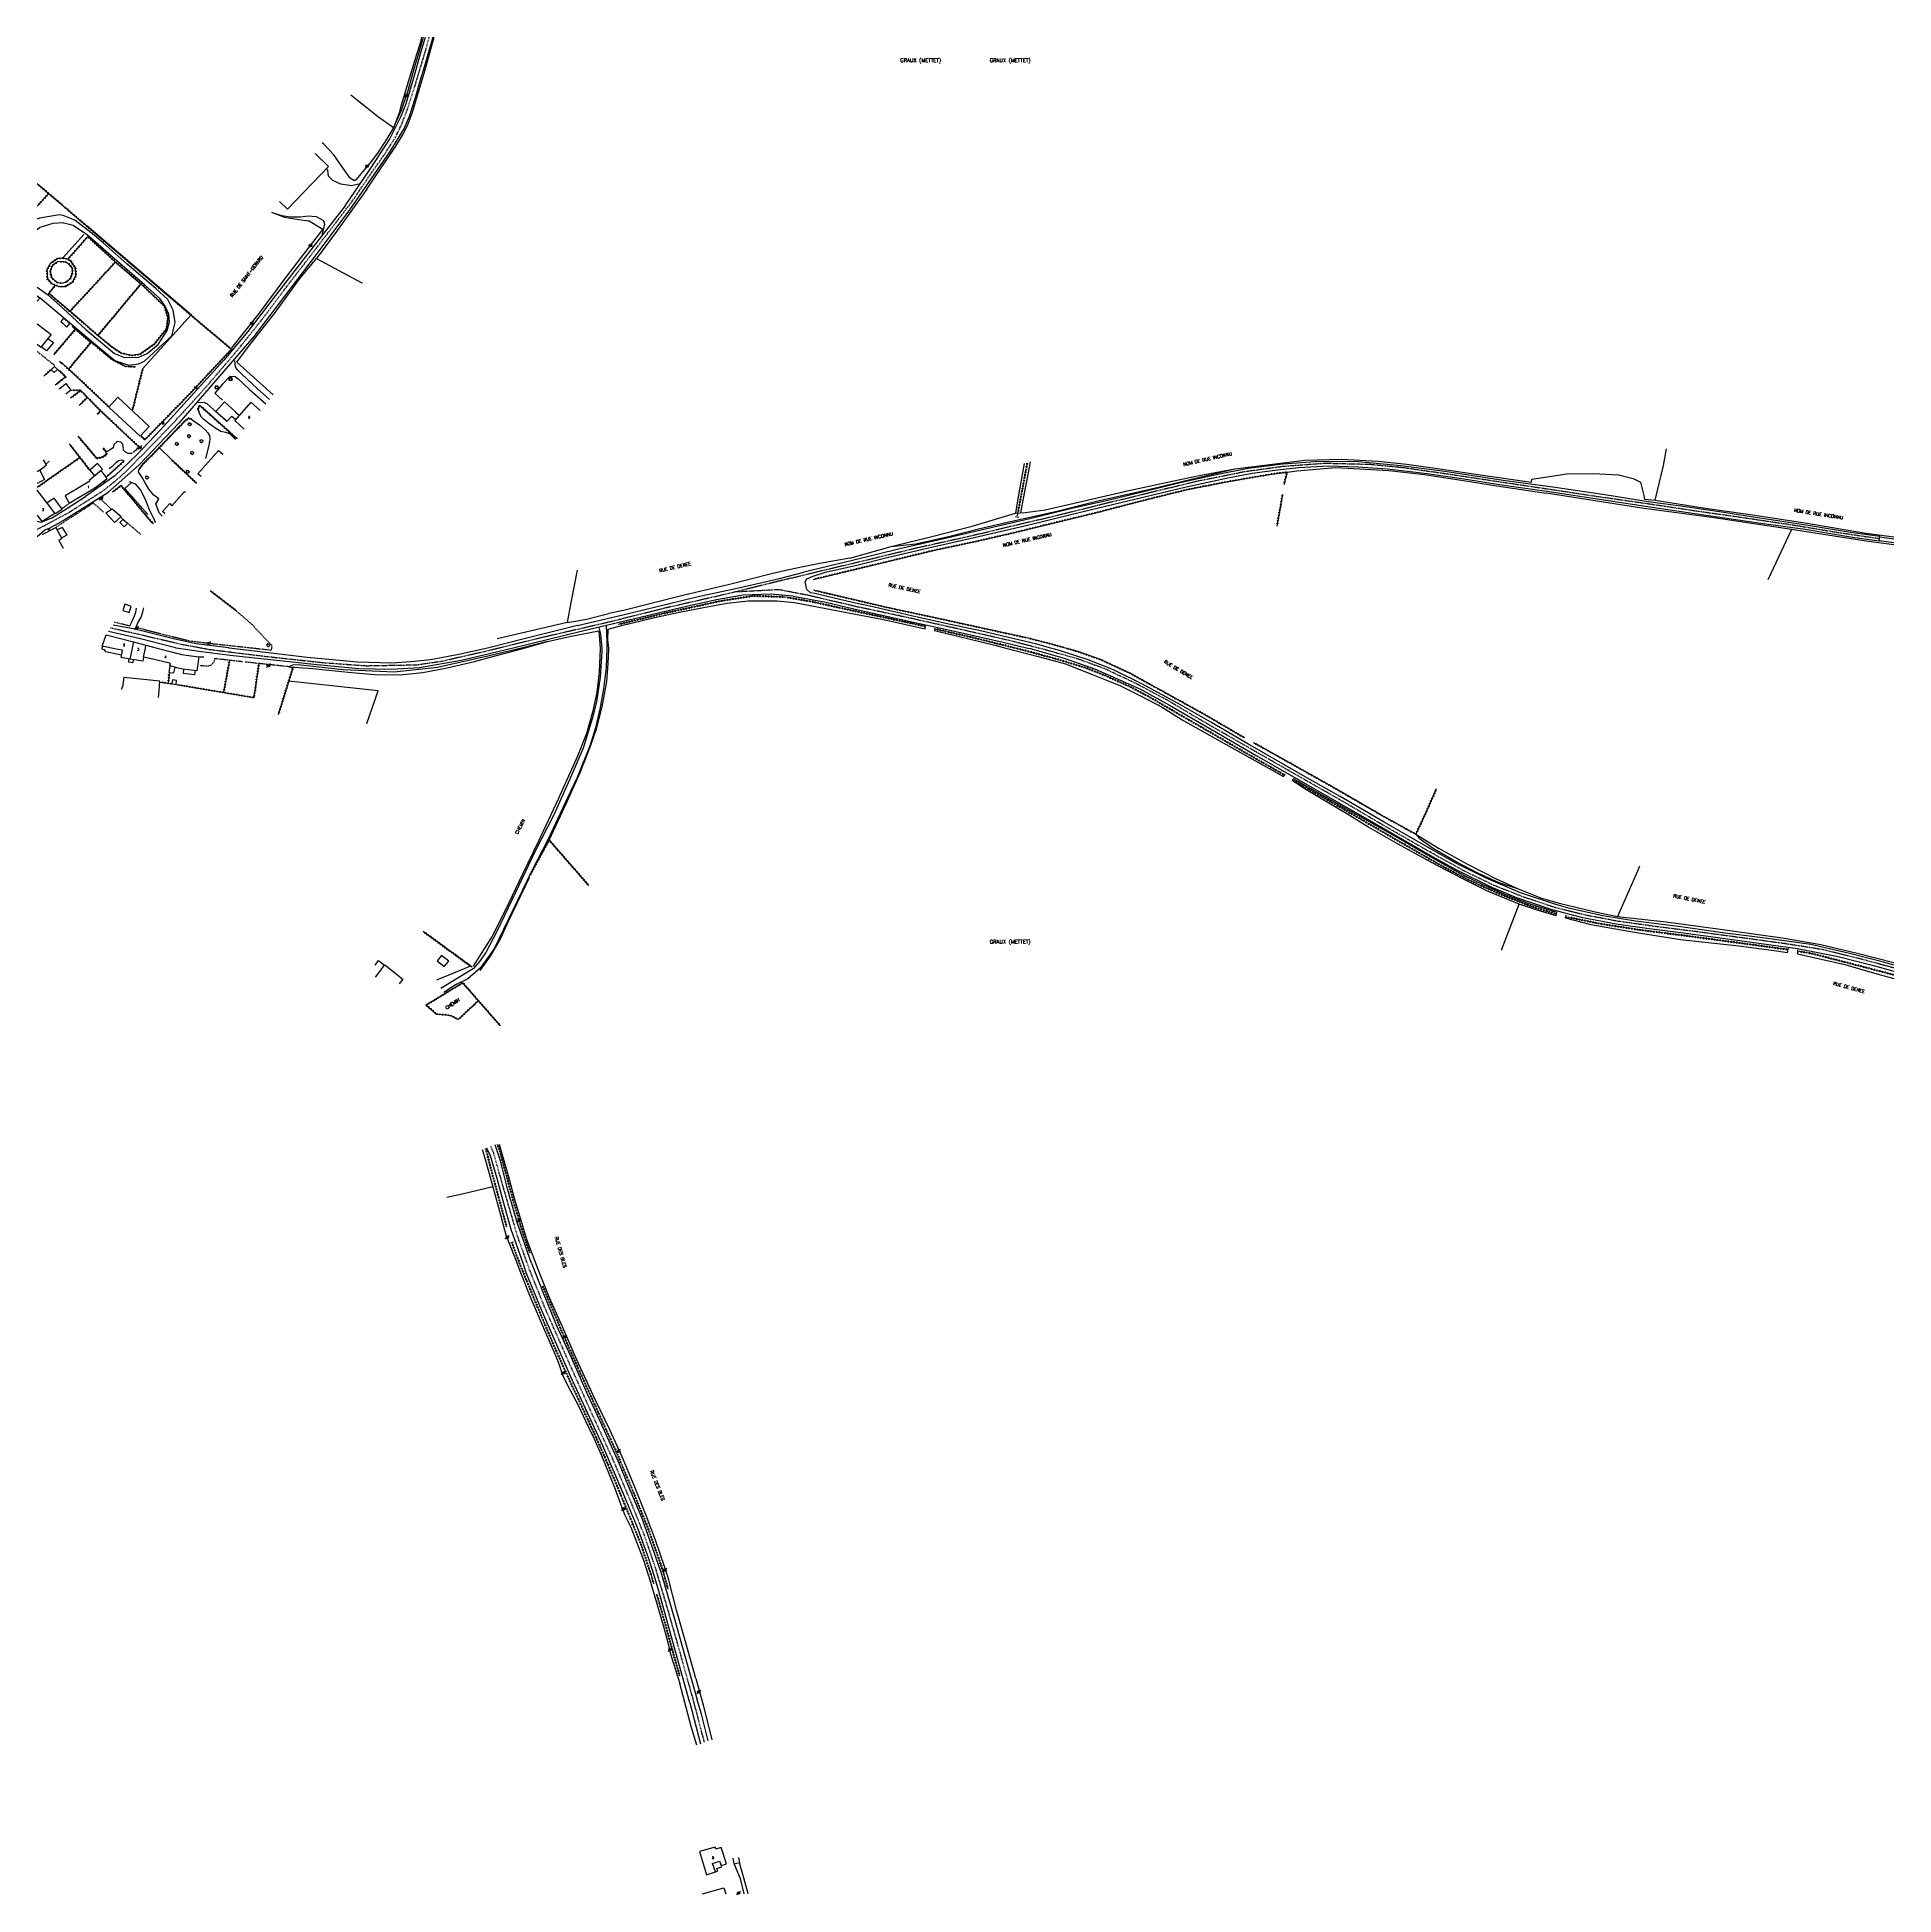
# Model space of a CAD drawing. Header units: millimetres. Extents: x 175000 to 176000, y 112000 to 113000.
import ezdxf
from ezdxf.enums import TextEntityAlignment as Align

# ---------------------------------------------------------------- set-up
doc = ezdxf.new("R2010")
doc.units = ezdxf.units.MM
doc.linetypes.add('DASHED', pattern=[0.75, 0.5, -0.25])
doc.layers.get('0').update_dxf_attribs({"linetype": 'CONTINUOUS'})
for name, color, linetype in [('W0001', 6, 'DASHED'), ('W0008', 7, 'CONTINUOUS'), ('W0017', 7, 'CONTINUOUS'), ('W0071', 7, 'CONTINUOUS'), ('W0101', 7, 'CONTINUOUS'), ('W0104', 1, 'CONTINUOUS'), ('W0112', 1, 'DASHED'), ('W0120', 7, 'CONTINUOUS'), ('W0211', 2, 'CONTINUOUS'), ('W0214', 2, 'CONTINUOUS'), ('W0220', 5, 'DASHED'), ('W0300', 7, 'CONTINUOUS'), ('W0303', 7, 'CONTINUOUS'), ('W0310', 3, 'CONTINUOUS'), ('W0322', 7, 'CONTINUOUS'), ('W0323', 7, 'CONTINUOUS'), ('W0330', 7, 'CONTINUOUS'), ('W0333', 7, 'CONTINUOUS'), ('W0401', 7, 'CONTINUOUS'), ('W0420', 7, 'CONTINUOUS'), ('W0438', 7, 'CONTINUOUS'), ('W0473', 7, 'CONTINUOUS'), ('W0980', 7, 'CONTINUOUS'), ('W0989', 7, 'CONTINUOUS'), ('W0991', 7, 'CONTINUOUS'), ('W1102', 7, 'CONTINUOUS')]:
    doc.layers.add(name, color=color, linetype=linetype)
doc.styles.get("Standard").update_dxf_attribs({"font": 'romans.shx', "width": 0.85})

# ---------------------------------------------------------------- blocks, each defined once
blk = doc.blocks.new('T473')
for p, q in [((-0.166667, 0.166667), (0.166667, -0.166667)), ((-0.166667, -0.166667), (0.166667, 0.166667)), ((0.500001, 0.500001), (1.000002, 1.000002)), ((-1.000002, -1.000002), (-0.500001, -0.500001))]:
    blk.add_line(p, q)
blk.add_ellipse((0, 0), major_axis=(0.471405, 0.471405), ratio=1, start_param=5.4977871438, end_param=11.780972451)
blk = doc.blocks.new('T420')
for p, q in [((0.7, 0.7), (-0.8, 0.7)), ((-0.8, 0.7), (-0.8, -0.8)), ((0.7, 0.7), (0.7, -0.8)), ((0.7, -0.8), (-0.8, -0.8))]:
    blk.add_line(p, q)
blk.add_ellipse((0, 0), major_axis=(-0.53, 0.53), ratio=1, start_param=3.926991, end_param=10.210176)
blk = doc.blocks.new('T438')
for p, q in [((-0.4, 0.2), (0.4, 0.2)), ((-0.4, -0.2), (-0.4, 0.2)), ((0.15, 1.1), (-0.3, 1.1)), ((-0.3, 1.1), (-0.3, 0.5)), ((-0.3, 0.5), (0.15, 0.5)), ((0.3, 0.65), (0.3, 0.95)), ((0.4, 0.2), (0.4, -0.2))]:
    blk.add_line(p, q)
at = {"flags": 128}
for points in [[(-0.4, -0.2), (0.4, 0.2)], [(0.4, -0.2), (-0.4, -0.2)]]:
    blk.add_lwpolyline(points, dxfattribs=at)
for centre, major_axis, start_param, end_param in [((0.15, 0.95), (0.106, -0.106), 0.7853982, 2.3561945), ((0.15, 0.65), (0.106, 0.106), 3.9269908, 5.4977871)]:
    blk.add_ellipse(centre, major_axis=major_axis, ratio=1, start_param=start_param, end_param=end_param)
blk = doc.blocks.new('T300')
for p, q in [((-0.8, 0.5), (-0.9, 0.3)), ((-0.9, 0.3), (-0.9, 0.2)), ((-0.9, 0.2), (-0.7, 0.1)), ((-0.7, 0.6), (-0.8, 0.5)), ((-0.8, -0.1), (-0.7, 0.1)), ((-0.6, 0.7), (-0.7, 0.6)), ((-0.7, 0.1), (-0.7, 0.1)), ((-0.5, 0.7), (-0.6, 0.7)), ((-0.3, 0.6), (-0.5, 0.7)), ((-0.3, 0.6), (-0.2, 0.7)), ((-0.2, 0.6), (-0.3, 0.6)), ((-0.2, 0.7), (-0.1, 0.8)), ((-0.1, 0.8), (0.1, 0.8)), ((0.1, 0.8), (0.2, 0.7)), ((0.2, 0.7), (0.3, 0.6)), ((0.3, 0.6), (0.4, 0.5)), ((0.5, 0.5), (0.3, 0.5)), ((0.4, 0.5), (0.4, 0.5)), ((0.6, 0.4), (0.5, 0.5)), ((0.6, 0.4), (0.7, 0.3)), ((0.7, 0.3), (0.7, 0.2)), ((0.7, 0.2), (0.7, 0.1)), ((0.7, 0.1), (0.7, -0.2)), ((-0.8, -0.2), (-0.8, -0.1)), ((-0.7, -0.3), (-0.8, -0.2)), ((-0.8, -0.2), (-0.8, -0.2)), ((-0.7, -0.4), (-0.7, -0.3)), ((-0.5, -0.5), (-0.7, -0.4)), ((-0.4, -0.5), (-0.5, -0.5)), ((-0.4, -0.5), (-0.3, -0.5)), ((-0.3, -0.5), (-0.3, -0.4)), ((-0.3, -0.6), (-0.3, -0.5)), ((-0.3, -0.5), (-0.3, -0.5)), ((-0.2, -0.7), (-0.3, -0.6)), ((-0.1, -0.8), (-0.2, -0.7)), ((0.1, -0.8), (-0.1, -0.8)), ((0.2, -0.7), (0.1, -0.8)), ((0.3, -0.5), (0.2, -0.5)), ((0.3, -0.6), (0.2, -0.7)), ((0.2, -0.7), (0.2, -0.7)), ((0.5, -0.4), (0.3, -0.5)), ((0.3, -0.5), (0.3, -0.6)), ((0.3, -0.5), (0.3, -0.5)), ((0.6, -0.3), (0.5, -0.4)), ((0.7, -0.2), (0.6, -0.3)), ((0.6, -0.3), (0.6, -0.3))]:
    blk.add_line(p, q)
blk = doc.blocks.new('T401')
for p, q in [((-0.3, 0.3), (0, 0.3)), ((-0.3, -0.25), (-0.3, 0.3)), ((-0.3, 0.15), (0, 0.15)), ((-0.3, 0), (0, 0)), ((0, 0.3), (0, -0.25)), ((-0.3, -0.15), (0, -0.15)), ((-0.3, -0.25), (-0.3, -0.3)), ((-0.3, -0.3), (0, -0.3)), ((0, -0.3), (0, -0.25))]:
    blk.add_line(p, q)
blk = doc.blocks.new('t220o')
at = {"color": 0, "linetype": 'Continuous'}
for p, q in [((-0.25, 0.25), (0.25, 0.25)), ((-0.25, -0.25), (0.25, -0.25))]:
    blk.add_line(p, q, dxfattribs=at)
blk = doc.blocks.new('t323o')
at = {"color": 0, "linetype": 'Continuous'}
for radius in [0.25, 0.15]:
    blk.add_circle((0, 0), radius, dxfattribs=at)
blk = doc.blocks.new('t322o')
at = {"color": 0, "linetype": 'Continuous'}
for radius in [0.25, 0.15]:
    blk.add_circle((0, 0), radius, dxfattribs=at)
blk = doc.blocks.new('t310o')
at = {"color": 0, "linetype": 'Continuous'}
for centre, start, end in [((-0.5, 0.4), 216.8699, 323.1304), ((0.5, -0.4), 36.8699, 143.1303)]:
    blk.add_arc(centre, 0.625, start, end, dxfattribs=at)

msp = doc.modelspace()

# ---------------------------------------------------------------- linework, layer by layer
at = {"layer": 'W0001'}
for points in [[(175014, 112742.4), (175017.4, 112744.2), (175036.4, 112756.3), (175045.1, 112763.5), (175055.8, 112774.2), (175065.5, 112784), (175077.8, 112797), (175091.5, 112812.2), (175107.8, 112831.3), (175121.3, 112848.2), (175134.9, 112866.3), (175146.9, 112881.8), (175169.3, 112911.1), (175179.7, 112926.4), (175187.4, 112937.3), (175192.8, 112945.8), (175196.4, 112953.2), (175199.7, 112961.9), (175204, 112975.4), (175209.5, 112993.8), (175211.2, 113000)], [(175992.3, 112729.8), (175970.6, 112733), (175947.2, 112736.9), (175919.7, 112741), (175892.3, 112744.9), (175868.4, 112748.5), (175841.7, 112752.3), (175813.3, 112756.6), (175789.7, 112760.1), (175761.3, 112764.4), (175734.7, 112768.2), (175718, 112769.8), (175693.7, 112770.4), (175671.5, 112768.8), (175650.3, 112765.9), (175623.5, 112760.5), (175594.7, 112753.5), (175570.4, 112747.6), (175549.3, 112742.3), (175524.1, 112736.4), (175502.1, 112731.1), (175474.5, 112725), (175442.9, 112717.4), (175402, 112707.6), (175376.8, 112701.4)], [(175000, 112734.9), (175014, 112742.4)], [(175376.8, 112701.4), (175369.3, 112699.6), (175337.4, 112692.3), (175309.9, 112685.4), (175272.7, 112676.8), (175249, 112671)], [(175539.4, 112671), (175521.7, 112675.5), (175495.2, 112681.5), (175468.3, 112687.5), (175442.2, 112693.1), (175415.1, 112699.4), (175399.5, 112702.4), (175376.8, 112701.2)], [(175088, 112671), (175078.2, 112672.8), (175054.7, 112678.3), (175039.4, 112681.8)], [(175249, 112671), (175241.2, 112669.1), (175217.5, 112663.7), (175204.3, 112661.8), (175177.2, 112661.3), (175153.9, 112663), (175122.7, 112666.4), (175092.7, 112670.1), (175088, 112671)], [(176000, 112498.7), (175983.1, 112503.3), (175961.5, 112508.6), (175942.6, 112511.6), (175919.2, 112514.8), (175893, 112518.3), (175872.5, 112520.9), (175851.6, 112523.8), (175834.2, 112527.1), (175817.6, 112531.2), (175800.6, 112536.9), (175784.6, 112543.2), (175768.3, 112551.1), (175748.7, 112562), (175722.4, 112577.1), (175705.5, 112587.1), (175680.8, 112601.2), (175656.1, 112615.3), (175627.1, 112632), (175608.6, 112643), (175591.4, 112652.1), (175575.1, 112659.8), (175560.6, 112665.1), (175543.2, 112670), (175539.4, 112671)], [(175334.4, 112171), (175333.1, 112175.6), (175326.9, 112193.6), (175319.2, 112212.6), (175310.3, 112233.7), (175299.5, 112257.2), (175287.9, 112283), (175273.6, 112315.4), (175265.5, 112335.4), (175258.7, 112354.4), (175251.3, 112379.8), (175245.9, 112399), (175244.4, 112402.7)], [(175359.4, 112081.6), (175353.7, 112103.5), (175346.3, 112130), (175339.2, 112155), (175334.4, 112171)]]:
    msp.add_lwpolyline(points, dxfattribs=at)
at = {"layer": 'W0008'}
for points in [[(175165.9, 112909.2), (175179.4, 112928.9), (175189.7, 112944.8), (175196.1, 112957.4), (175198.7, 112964.3), (175202.7, 112977.5), (175206.7, 112991.8), (175209.1, 113000)], [(175213.1, 113000), (175211.1, 112993.1), (175208.4, 112983.8), (175206.3, 112976.9), (175204, 112968.5), (175202.4, 112963.3), (175200.3, 112957.3), (175197.6, 112951), (175190, 112938.4)], [(175190, 112938.4), (175168.3, 112907), (175149.7, 112882.2), (175116.7, 112838.7), (175076.4, 112792.2), (175054.9, 112769.6), (175038, 112754.7)], [(175165.9, 112909.2), (175148.6, 112887), (175127.1, 112859.2), (175113.5, 112841.4), (175100.6, 112826), (175066.4, 112788.6), (175053.8, 112775.2), (175041.8, 112763.7), (175026.1, 112752.6)], [(175789.6, 112761.2), (175758.2, 112766.1), (175734.4, 112769.2), (175711.7, 112771.3), (175690.9, 112771.5), (175671, 112770), (175652.3, 112767.7), (175635, 112764.2), (175615.6, 112759.9), (175594.4, 112754.7), (175577.4, 112750.7), (175557.3, 112746.1), (175534.6, 112740.6), (175511.5, 112735.2), (175490.6, 112730.3), (175464.6, 112724.4), (175439.2, 112718.2), (175413, 112711.8)], [(175418.8, 112700.3), (175416.6, 112700.8), (175414.5, 112702.6), (175413.6, 112706.7), (175414.5, 112708.2), (175417.5, 112709.6), (175424.6, 112711.8), (175441.4, 112715.7), (175458.6, 112719.9), (175481, 112725.2), (175507, 112731), (175534.2, 112737.4), (175563.4, 112744.5), (175595.7, 112752.3), (175618.8, 112757.8), (175642.2, 112762.9), (175654.5, 112765.2), (175668.1, 112766.9), (175679.5, 112768.2), (175695.7, 112769.1), (175711.3, 112768.6), (175727.1, 112767.6), (175748.6, 112765), (175768.4, 112762.1), (175790, 112758.7)], [(175014.5, 112740), (175038, 112754.7)], [(175992.5, 112731), (175976.6, 112733.2), (175954.9, 112736.8), (175938.7, 112739.3), (175923.1, 112741.7), (175906.1, 112744.3), (175885.3, 112747.4), (175867.7, 112749.8), (175844.4, 112753.5), (175816.4, 112757.6), (175789.6, 112761.2)], [(175790, 112758.7), (175813.2, 112755.4), (175843.8, 112750.8), (175869.9, 112746.8), (175892.9, 112743.5), (175928.4, 112738.2), (175952.2, 112735.1), (175977.7, 112730.7), (175992.2, 112728.8)], [(175007.7, 112740.9), (175014, 112744.9)], [(175014, 112744.9), (175026.1, 112752.6)], [(175001.5, 112738.8), (175000, 112739.2)], [(175000, 112731), (175004.2, 112734.6)], [(175001.5, 112738.8), (175002.8, 112738.9)], [(175007.7, 112740.9), (175002.8, 112738.9)], [(175004.2, 112734.6), (175006.6, 112735.5)], [(175006.6, 112735.5), (175014, 112739.7)], [(175014, 112739.7), (175014.5, 112740)], [(175992.2, 112728.8), (175992.5, 112731)], [(175291, 112683.1), (175319.3, 112689.8), (175356, 112698.7), (175378.6, 112703.6), (175399.9, 112708.4), (175413, 112711.8)], [(175407.2, 112699), (175395, 112700.1), (175380.3, 112699.5), (175365.9, 112697), (175350.4, 112693.5), (175324.8, 112687.5), (175293.8, 112680.1)], [(175407.2, 112699), (175424.7, 112695.7), (175439.9, 112692.2), (175467.8, 112685.9), (175495.7, 112679.7), (175520.3, 112674.2), (175533.6, 112671)], [(175545.9, 112671), (175537.7, 112673.3), (175523.1, 112676.7), (175508.1, 112680.2), (175491.9, 112683.7), (175473.2, 112687.9), (175448.4, 112693.6), (175439.9, 112695.4), (175424.8, 112699), (175418.8, 112700.3)], [(175053.7, 112680.9), (175040.9, 112683.4)], [(175291, 112683.1), (175263, 112676.1), (175242.5, 112671)], [(175055.6, 112676), (175038.5, 112679.9)], [(175103.5, 112671), (175103.1, 112671.1), (175085.7, 112673.3), (175074.1, 112675.7), (175053.3, 112681)], [(175074.9, 112671), (175074.5, 112671.1), (175055.6, 112676)], [(175293.8, 112680.1), (175256.3, 112671)], [(175256.3, 112671), (175244.3, 112668.1), (175228.4, 112664.3), (175206, 112660.4), (175190.9, 112659.4), (175173.2, 112659.8), (175149, 112662.2), (175103.9, 112666.9), (175087.2, 112669.1), (175074.9, 112671)], [(175242.5, 112671), (175227.1, 112667.5), (175211.9, 112664.7), (175201.5, 112663.5), (175190.9, 112662.9), (175172.5, 112663.4), (175145.5, 112665.9), (175103.5, 112671)], [(175533.6, 112671), (175534.9, 112670.7), (175553.1, 112665.5), (175570.1, 112659.7), (175594.3, 112648.9), (175609.8, 112640.3), (175634.1, 112626.2), (175656.6, 112613.2), (175677.1, 112601.5), (175699, 112588.9), (175727.4, 112572.6), (175751.8, 112558.5), (175764.4, 112551.5), (175783.3, 112542.2), (175796.8, 112536.6), (175815.2, 112530.4)], [(175817.4, 112533), (175798.9, 112539.2), (175780.4, 112547), (175764.4, 112555), (175747.9, 112564.3), (175725.5, 112577.3), (175701.8, 112591), (175684.3, 112601), (175669, 112609.7), (175652.1, 112619.4), (175632.1, 112631), (175614.6, 112641.2), (175595, 112651.8), (175579.7, 112659.2), (175566.1, 112664.6), (175550.6, 112669.6), (175545.9, 112671)], [(176000, 112500.3), (175995.1, 112501.7), (175975.4, 112506.7), (175955.4, 112511.3), (175930.7, 112514.8), (175909.2, 112517.5), (175885.3, 112520.8), (175860.9, 112524), (175843.2, 112526.8), (175824.8, 112530.9), (175817.4, 112533)], [(175815.2, 112530.4), (175831.7, 112526), (175850.4, 112522.4), (175868.2, 112519.9), (175886.8, 112517.6), (175909.2, 112514.5), (175928.6, 112511.9), (175948.2, 112509.2), (175970.1, 112504.9), (175989.1, 112500.1), (176000, 112497)], [(175266.3, 112339.7), (175258.5, 112361.7), (175253.4, 112379.7), (175249.6, 112394.8), (175246.6, 112403.5)], [(175242.1, 112401.9), (175244, 112397.7), (175247.5, 112385.5), (175251.6, 112370.8), (175255.1, 112358), (175261.7, 112339.4), (175263.1, 112335.5)], [(175332.5, 112171), (175329.2, 112181.1), (175323.7, 112196.5), (175315.6, 112215.9), (175304.6, 112241.4), (175287.3, 112278.9), (175271.6, 112314.6), (175267.8, 112323.8), (175263.1, 112335.5)], [(175266.3, 112339.7), (175272.2, 112324.7), (175279.6, 112306.6), (175287, 112290.1), (175296.4, 112269), (175303.9, 112252.9), (175313.4, 112231.7), (175318.4, 112219.8), (175325.6, 112202.4), (175335.6, 112174.3), (175336.7, 112171)], [(175351.6, 112103), (175343.9, 112130.6), (175335.2, 112161.9), (175332.5, 112171)], [(175336.7, 112171), (175343.4, 112147.4), (175355.5, 112104.5)], [(175351.6, 112103), (175357.3, 112080.9)], [(175361.4, 112082.5), (175357.9, 112096.8), (175355.5, 112104.5)], [(175375.4, 112016.1), (175374.8, 112019.3)], [(175378.3, 112016.7), (175375.4, 112016.1)], [(175377.8, 112019.7), (175378.3, 112016.7)]]:
    msp.add_lwpolyline(points, dxfattribs=at)
at = {"layer": 'W0017'}
for points in [[(175174, 112921), (175169.3, 112920), (175163.5, 112920.8), (175159.3, 112922.8), (175157, 112925.2), (175156.5, 112928.3), (175156, 112929.1)], [(175126.3, 112905.8), (175127.1, 112905.3), (175131.7, 112903.9), (175136.5, 112903.2), (175141.8, 112903.3), (175145.9, 112903.7), (175150.3, 112903.4), (175154.2, 112901.2), (175154.7, 112899.2), (175153.4, 112893.1)], [(175125.1, 112804.9), (175118.5, 112810.8), (175110.3, 112818.5), (175107.8, 112821.1), (175106.9, 112822.5), (175106.4, 112825.8)], [(175104, 112817.4), (175106.6, 112817.3), (175108.3, 112816), (175114.2, 112810.5), (175123.1, 112802.5)], [(175101.9, 112793.1), (175091.5, 112802.6), (175090.2, 112803.1), (175086.6, 112803.3)], [(175095.7, 112808.2), (175099.9, 112804.5)], [(175083.5, 112793.9), (175087.5, 112791.2), (175090.5, 112788.5), (175092, 112786.9), (175092.8, 112785.4), (175093, 112783.6), (175092.9, 112782.2), (175092.3, 112779.4), (175090.6, 112773.1)], [(175106.8, 112783.4), (175103.8, 112786.3), (175101.6, 112787), (175098.9, 112787.7), (175096.3, 112789.2), (175092.5, 112791.9), (175090, 112793.9), (175088.5, 112795.3), (175087.2, 112797.7)], [(175051.1, 112775.8), (175049, 112775.8), (175047.5, 112776.5), (175046.5, 112777.6), (175046.3, 112779.3), (175046.1, 112780.8), (175045, 112781.8), (175043.1, 112782.2), (175041.3, 112780.6), (175041, 112778.8), (175039, 112777.5), (175037.3, 112776.6)], [(175046.9, 112771.8), (175045.5, 112772.1), (175043.8, 112771.8), (175042.1, 112770.4), (175040, 112768.5), (175038.9, 112767.7), (175038.8, 112767.5)], [(175065.5, 112751.3), (175062.8, 112753.4), (175060.2, 112756.6), (175058.2, 112760), (175056.5, 112762.8), (175054.4, 112766)], [(175049.6, 112760.7), (175052.8, 112759.4), (175055.6, 112756.1), (175058, 112751.6), (175060.3, 112745.7), (175062.6, 112740.9), (175063.5, 112738.8), (175063.6, 112738.7)], [(175067.4, 112742), (175065.8, 112743.9), (175064, 112748.7), (175064.3, 112749.2), (175065.5, 112751.3)]]:
    msp.add_lwpolyline(points, dxfattribs=at)
at = {"layer": 'W0071'}
for points in [[(175014, 112904), (175012.1, 112904.3), (175001.2, 112902.6), (175000, 112901.9)], [(175030.7, 112893.4), (175020.3, 112901.4), (175014, 112904)], [(175014, 112900), (175008.4, 112899.6), (175001.4, 112897.5), (175000, 112896.2)], [(175027.1, 112893.3), (175019.4, 112898.5), (175014.4, 112899.9), (175014, 112900)], [(175014, 112849.2), (175030.1, 112835.6), (175041.9, 112825.9), (175049.3, 112823.4), (175054.6, 112824.1), (175057.8, 112825.5), (175072.5, 112839.2), (175074.4, 112846.3), (175073.3, 112853), (175070.4, 112858.7), (175063.9, 112864.7), (175048.5, 112877.8), (175035.6, 112889.3), (175030.7, 112893.4)], [(175014, 112853.9), (175026.3, 112842.6), (175041.7, 112829.6), (175047.1, 112827.4), (175054.7, 112827.6), (175059.3, 112829.7), (175065.1, 112834.5), (175070.1, 112842), (175071.2, 112846.6), (175070.9, 112850.9), (175069, 112855.1), (175066, 112859.2), (175057.8, 112866.6), (175045.8, 112877), (175027.1, 112893.3)], [(175000, 112865.4), (175005.5, 112861.4), (175014, 112853.9)], [(175001.7, 112859.6), (175014, 112849.2)], [(175992.2, 112728.9), (176000, 112727.8)], [(176000, 112729.7), (175992.5, 112730.8)], [(175050, 112683), (175051.4, 112685.9), (175052.5, 112688.4), (175053.2, 112690.4), (175053.5, 112692.5)], [(175053.1, 112681.8), (175054.3, 112684.6), (175056, 112687.7), (175056.9, 112690.5), (175057.5, 112692.6)], [(175306.5, 112683.1), (175306.9, 112674.2), (175306.9, 112671)], [(175302.5, 112682.1), (175303.4, 112678.4), (175304.1, 112671)], [(175304.1, 112671), (175304.1, 112669.1), (175303.3, 112655.3), (175301.3, 112642), (175299, 112632.8), (175294.1, 112617.1), (175286.8, 112600), (175278.3, 112581.2), (175268.3, 112561.6), (175257.6, 112539.4), (175247.5, 112518.3), (175241.6, 112507), (175238.3, 112502.1), (175235, 112498.4), (175230.3, 112495.5), (175217.4, 112487.6)], [(175306.9, 112671), (175306.5, 112660.6), (175305, 112649.1), (175303, 112638.1), (175300.8, 112628.1), (175297.9, 112618.7), (175290.8, 112601.3), (175285.7, 112590.4), (175275.2, 112568.1), (175266.2, 112550.6), (175246.1, 112509.1), (175238.7, 112498.6), (175231.9, 112492.9), (175225.4, 112489.6), (175219.1, 112485.5)], [(175375.5, 112016.1), (175378.7, 112008.3), (175380.7, 112000)], [(175382.9, 112000), (175382.9, 112000.1), (175380.8, 112007.9), (175378.3, 112016.7)]]:
    msp.add_lwpolyline(points, dxfattribs=at)
at = {"layer": 'W0101'}
for points in [[(175000, 112845.6), (175007.5, 112839.8), (175002, 112833.1)], [(175000, 112834.6), (175002, 112833.1)], [(175115.1, 112803.4), (175106.4, 112793.5), (175111.5, 112788.9)], [(175120.1, 112798.9), (175115.1, 112803.4)], [(175088.3, 112763.4), (175086.5, 112764.9), (175097.7, 112777.4), (175100, 112775.4)], [(175000, 112766.1), (175002.8, 112767.8), (175005, 112769.7), (175003.4, 112772.4)], [(175037.7, 112762.4), (175034.4, 112766.7), (175028, 112761.3), (175028.3, 112760.8), (175015.1, 112753), (175017.3, 112749)], [(175009.6, 112743.7), (175005.5, 112748.8), (175000, 112756.1)], [(175017.3, 112749), (175031.1, 112757.2), (175037.7, 112762.4)], [(175068.8, 112743.5), (175067.6, 112744.5), (175071.4, 112748.8), (175072.5, 112747.6), (175079.3, 112755.3), (175079.9, 112754.8)], [(175000, 112742.5), (175002.6, 112739.1), (175009.6, 112743.7)], [(175002.7, 112732.1), (175010, 112736), (175013.3, 112730), (175011.6, 112729), (175014, 112724.8)], [(175040.1, 112671), (175035.1, 112672), (175037.1, 112678.1)], [(175037.1, 112678.1), (175051.9, 112674.3)], [(175051.9, 112674.3), (175058.6, 112672.6)], [(175049.9, 112665.1), (175045.2, 112665.9), (175045.9, 112669.8), (175043.6, 112670.3), (175040.1, 112671)], [(175057.3, 112666), (175057, 112664), (175050.1, 112665.1), (175050.1, 112665.1), (175049.9, 112665.1)], [(175071.2, 112662.8), (175063, 112664.9), (175057.3, 112666)], [(175058.6, 112672.6), (175064.7, 112671)], [(175064.7, 112671), (175073, 112668.8)], [(175075.9, 112660.2), (175071.5, 112661.4), (175071.8, 112662.7), (175071.2, 112662.8), (175071.2, 112662.8)], [(175073, 112668.8), (175077.8, 112667.6), (175077.8, 112667.6)], [(175087, 112666.3), (175086, 112658.8), (175078.2, 112659.6), (175075.9, 112660.2)], [(175077.8, 112667.6), (175080.3, 112667.1), (175087, 112666.3)], [(175182.2, 112493.8), (175187.3, 112500.4), (175197, 112492.7), (175195, 112490.1)]]:
    msp.add_lwpolyline(points, dxfattribs=at)
msp.add_lwpolyline([(175356.8, 112022.8), (175360.5, 112010.3), (175365.3, 112011.9), (175363.7, 112016.4), (175367.6, 112017.6), (175368.5, 112015.3), (175371.2, 112016.2), (175368.4, 112025.1), (175365.5, 112024.2), (175365.2, 112025.2)], close=True, dxfattribs=at)
at = {"layer": 'W0104'}
for points in [[(175134.9, 112907.4), (175156.9, 112930.4), (175149.7, 112937.4)], [(175130.6, 112911.5), (175134.9, 112907.4)], [(175000, 112857.9), (175001.4, 112859.5), (175000, 112860.5)], [(175014, 112848.4), (175012.7, 112846.9), (175014, 112845.7)], [(175017.6, 112845.7), (175014.2, 112848.6), (175014, 112848.4)], [(175014, 112845.7), (175016, 112843.9), (175017.6, 112845.7)], [(175005.8, 112837.7), (175008.8, 112835.5), (175005.1, 112831.1), (175002.2, 112833.3)], [(175014, 112812.2), (175015.5, 112813.4), (175018.1, 112809.9)], [(175011.9, 112810.6), (175014, 112812.2)], [(175018.1, 112809.9), (175015.4, 112807.7)], [(175108.8, 112796.2), (175106.7, 112798.1), (175106.9, 112798.2), (175100.9, 112803.6), (175096.3, 112798.4), (175102.4, 112793.1), (175104.9, 112795.9), (175104.9, 112795.9), (175107, 112794.1)], [(175001.3, 112766.9), (175003.9, 112761.8), (175000, 112759.7)], [(175034.4, 112766.7), (175035.2, 112767.3), (175032.5, 112770.3), (175028.3, 112766.8), (175030.9, 112763.7)], [(175009.6, 112743.7), (175009.7, 112743.5), (175013.5, 112745.8), (175009.1, 112751.7), (175005.3, 112749)], [(175013.5, 112736), (175010.8, 112734.6)], [(175013.5, 112736), (175014, 112735.1)], [(175014, 112735.1), (175015.9, 112731.8), (175014, 112730.8)], [(175014, 112730.8), (175013.1, 112730.3)], [(175045.4, 112667.1), (175037, 112668.9), (175036.3, 112670.1), (175035, 112670.4), (175035.1, 112671)], [(175035.1, 112671), (175035.4, 112672)], [(175051.7, 112664.8), (175051.5, 112663.1), (175049.3, 112663.4), (175049.3, 112665.2)], [(175046.6, 112655.2), (175046, 112650), (175045.6, 112650), (175045.4, 112648.7)], [(175065.3, 112644.4), (175065.7, 112648), (175066.1, 112653.1), (175046.6, 112655.2)], [(175071.5, 112661.4), (175071, 112657.9), (175073.7, 112657.6), (175074.4, 112660.6)], [(175078.9, 112659.5), (175078.7, 112657.5), (175085, 112656.8), (175085.2, 112658.9)], [(175182, 112500.3), (175182, 112500.3), (175183.9, 112502.8), (175187.1, 112500.2)], [(175365.3, 112011.9), (175366.6, 112012.3), (175366.1, 112013.7), (175368.7, 112014.6), (175368.5, 112015.3)], [(175358.3, 112000), (175369.9, 112003.3), (175371, 112000)]]:
    msp.add_lwpolyline(points, dxfattribs=at)
for points in [[(175009.3, 112822.7), (175007.5, 112820.8), (175009.1, 112819.4), (175010.9, 112821.1)], [(175055.4, 112785.1), (175038.6, 112800.7), (175043.5, 112806.1), (175060.3, 112790.3)], [(175040.4, 112745.9), (175045.2, 112741.8), (175041.6, 112738.6), (175037, 112743.8)], [(175048.6, 112738), (175046.1, 112740.2), (175044.6, 112738.7), (175046.8, 112736.3)], [(175050.7, 112693.4), (175047.3, 112694.6), (175046.2, 112691.3), (175049.6, 112690.1), (175050.7, 112693.4)], [(175075.1, 112653.6), (175072.9, 112653.9), (175072.6, 112651.7), (175074.8, 112651.4)], [(175215.5, 112502.6), (175219.3, 112499.5), (175221.7, 112502.4), (175217.8, 112505.5)]]:
    msp.add_lwpolyline(points, close=True, dxfattribs=at)
at = {"layer": 'W0112'}
for points in [[(175009.5, 112823.1), (175000, 112830.7)], [(175006.5, 112771.7), (175004.8, 112770)], [(175013.4, 112746.2), (175014, 112746.6)], [(175035.8, 112744.2), (175030.3, 112749.1), (175014, 112738.6)], [(175014, 112746.6), (175017.3, 112749)], [(175033.9, 112751.5), (175040.1, 112745.7)], [(175014, 112738.6), (175010, 112736)], [(175055.8, 112732.2), (175044.9, 112741.5)], [(175041.4, 112685.1), (175050, 112683)], [(175107.4, 112690.9), (175115.8, 112683.6), (175126.4, 112672.4)], [(175053.8, 112682), (175069.6, 112678), (175082.7, 112674.8), (175092.6, 112673.6), (175116.5, 112671)], [(175126.4, 112671), (175126.6, 112672.8)], [(175089.8, 112666), (175087, 112666.2)], [(175110.6, 112663.6), (175103.5, 112664.4), (175095.7, 112665.3), (175095.3, 112663.6), (175093.8, 112661.8), (175092.2, 112661.2), (175090, 112661.3), (175088, 112661.5)], [(175135.7, 112660.9), (175111.8, 112663.5)], [(175116.5, 112671), (175126.2, 112669.9), (175126.4, 112671)]]:
    msp.add_lwpolyline(points, dxfattribs=at)
at = {"layer": 'W0120'}
for points in [[(175527, 112741.8), (175528.7, 112741.5)], [(175256.3, 112351), (175254.9, 112350.5)]]:
    msp.add_lwpolyline(points, dxfattribs=at)
at = {"layer": 'W0211'}
for points in [[(175192.1, 112951.5), (175196.2, 112960.7), (175199.8, 112971.2), (175203.2, 112983.7), (175205.8, 112992), (175208.1, 113000)], [(175460, 112725.6), (175473.3, 112727.2), (175490.9, 112731), (175507.1, 112735.2), (175525, 112739.3), (175548.5, 112744.6), (175571.3, 112750.3), (175598.6, 112756.4), (175617.3, 112760.9), (175645.1, 112767.5)], [(175412.6, 112714.7), (175404.8, 112713.1), (175395.6, 112710.9), (175372.1, 112705.1), (175347.7, 112699.3), (175315.9, 112691.2), (175308, 112689.6)], [(175437.7, 112719.4), (175421.5, 112716.6), (175412.6, 112714.7)], [(175314.7, 112683.1), (175331.7, 112687.2), (175346.7, 112690.5), (175360.8, 112693.2), (175371.7, 112695.2), (175382.9, 112696.5), (175398.5, 112696.4), (175407.9, 112695.5)], [(175407.9, 112695.5), (175432.4, 112690.9), (175455.8, 112686.3), (175478.3, 112681.4)], [(175478.3, 112681.4), (175478.5, 112682.9)], [(175262.3, 112671), (175274.8, 112674.5)], [(175483.4, 112681.5), (175483.4, 112680.4)], [(175483.4, 112680.4), (175515.8, 112672.5), (175521.7, 112671)], [(175135.7, 112660.9), (175148.3, 112660), (175169.3, 112657.8), (175181.9, 112656.8), (175195.4, 112656.6), (175207.8, 112657.9), (175220.9, 112660.4), (175235.5, 112663.8), (175244.8, 112666.2), (175262.3, 112671)], [(175521.7, 112671), (175539.8, 112666.3), (175553.9, 112662.5), (175567.8, 112657), (175583.2, 112650.9), (175594.3, 112645.2), (175605.9, 112639.1), (175616.7, 112632.4), (175637.2, 112620.9), (175671.2, 112601.8)], [(175671.2, 112601.8), (175672.2, 112603)], [(175676.7, 112600.5), (175676, 112599.6)], [(175818.5, 112528.5), (175803.6, 112533.2), (175790.5, 112538.3), (175778.9, 112543.4), (175768.4, 112548.5), (175755.9, 112555.5), (175742.3, 112563.3), (175727.9, 112571.6), (175707, 112583.4), (175676.7, 112600.5)], [(175742.6, 112570.7), (175744.4, 112568.7), (175751.9, 112563.2), (175764.9, 112555.6), (175775.8, 112549.9), (175787.3, 112544.7), (175797.6, 112541.4)], [(175823, 112525.7), (175836.9, 112522.2), (175860.3, 112517.9), (175885.2, 112514.1), (175916.6, 112510.6), (175936.9, 112507.9), (175942.8, 112507.1)], [(175948.2, 112506.4), (175973.7, 112500.5), (175988.3, 112496.2), (176000, 112493)], [(175239.7, 112401), (175240.7, 112397.5), (175243.5, 112388), (175245.4, 112380.8)], [(175245.4, 112380.8), (175249.6, 112365.7), (175252.5, 112354.9), (175257.8, 112341.3), (175260, 112335.6)], [(175269.9, 112336.4), (175263.8, 112352.5), (175259.9, 112365.1), (175257.1, 112374.5)], [(175260, 112335.6), (175265.5, 112321.6), (175271.4, 112307.7), (175276.1, 112297), (175279.3, 112289.7), (175281.1, 112284.9), (175283.2, 112279.1), (175287.1, 112271.4), (175291.5, 112262.9), (175295.4, 112254.9), (175300, 112245.1), (175303.9, 112236.2), (175307.6, 112227.3), (175311.4, 112218), (175314.4, 112209.6), (175316.5, 112204), (175319.7, 112197.6), (175322.9, 112189.7), (175326.6, 112179.8), (175329.3, 112171.3), (175329.4, 112171)], [(175339.6, 112171), (175338.1, 112175.9), (175333, 112190.5), (175328, 112203.9), (175321.6, 112220), (175315.1, 112235.5), (175308.6, 112249.6), (175300.6, 112266.3), (175290.7, 112287.6), (175282.9, 112305.4), (175275.9, 112321.1), (175269.9, 112336.4)], [(175329.4, 112171), (175332.6, 112160), (175335.7, 112149.7), (175338.1, 112141.5), (175339.8, 112134.7), (175341.1, 112129.1), (175343, 112123.5), (175346.1, 112113.4)], [(175340.2, 112169), (175339.6, 112171)], [(175354.7, 112116), (175349.4, 112135.3), (175344.4, 112152.9), (175340.2, 112169)]]:
    msp.add_lwpolyline(points, dxfattribs=at)
at = {"layer": 'W0214'}
for points in [[(175207.1, 113000), (175206.4, 112997.3), (175204.1, 112990.1), (175202.6, 112984.7), (175200.3, 112977.8), (175198.6, 112971.7), (175197.3, 112967.5), (175195.9, 112962.9), (175194.9, 112959.2), (175192.2, 112951.5)], [(175274.8, 112674.5), (175260.8, 112671)], [(175260.8, 112671), (175242.7, 112666.7), (175215.7, 112660.6), (175192.3, 112658), (175164.8, 112659.2), (175142.1, 112661.7), (175138, 112662), (175135.3, 112660.9)]]:
    msp.add_lwpolyline(points, dxfattribs=at)
at = {"layer": 'W0220'}
for points in [[(175528, 112742.2), (175533.3, 112770.3), (175533.4, 112770.8)], [(175402.9, 112698.4), (175385.8, 112699), (175367.3, 112696.1), (175338, 112689.7), (175313.1, 112683.7)], [(175477.9, 112682.7), (175449.4, 112688.9), (175431.3, 112692.8), (175417.7, 112695.8), (175402.9, 112698.4)], [(175526.7, 112671), (175504.3, 112676.5), (175483.7, 112681.2)], [(175671.4, 112602.9), (175655.1, 112612.1), (175628.6, 112627.5), (175610.8, 112637.8), (175598.7, 112644.8), (175588.1, 112650.4), (175574.6, 112656.4), (175564.7, 112660.3), (175549.4, 112664.9), (175531.1, 112669.9), (175526.7, 112671)], [(175676.8, 112599.7), (175704.3, 112583.9), (175731.5, 112568.1), (175755.9, 112554.1), (175771.2, 112546)], [(175818, 112527.7), (175804.8, 112531.8), (175791, 112537.2), (175777.5, 112543), (175771.2, 112546)], [(175942.6, 112508.6), (175925.5, 112510.9), (175894.6, 112515.1), (175863.4, 112519.1), (175842.1, 112522.4), (175828.9, 112525.1), (175823.5, 112526.1)], [(176000, 112494.9), (175986, 112498.6), (175966.2, 112503.7), (175955.8, 112506.4), (175948.8, 112507.6)], [(175265.5, 112345.2), (175262.2, 112354.5), (175260.3, 112360.3), (175256.8, 112372.3), (175252.5, 112388), (175249.1, 112400.8), (175247.9, 112403.9)], [(175253, 112359.1), (175248.6, 112375.3), (175244.7, 112389.6), (175242.1, 112400.1), (175241.6, 112401.5)], [(175260.9, 112336.8), (175255.9, 112350.4)], [(175260.9, 112336.8), (175268.9, 112317.4), (175278.3, 112295.2), (175286.3, 112277.5), (175295.5, 112257.7), (175302.2, 112243.2), (175311.7, 112221.2), (175319.1, 112203.3), (175325.2, 112188.2), (175330.9, 112171)], [(175272.1, 112327.6), (175283.4, 112301), (175290.8, 112284.4), (175302.2, 112259.3), (175312.1, 112237.6), (175321.5, 112215.3), (175328.6, 112197.9), (175335.8, 112177.6), (175337.9, 112171)], [(175330.9, 112171), (175330.9, 112170.8), (175332, 112167.1)], [(175337.9, 112171), (175339.7, 112164.2)], [(175333.6, 112161.6), (175337, 112149.7), (175343.4, 112126.6), (175346, 112117.3)]]:
    msp.add_lwpolyline(points, dxfattribs=at)
at = {"layer": 'W0300'}
for points in [[(175025.1, 112893.7), (175014, 112881.3)], [(175082.9, 112850.5), (175026.7, 112898.4)], [(175014, 112881.3), (175013.7, 112881)], [(175056.7, 112821.3), (175082.9, 112850.5)], [(175050.6, 112759.9), (175047.3, 112757), (175059.7, 112743)], [(175238.6, 112497.4), (175244.2, 112505.1), (175249.4, 112514.1), (175254, 112524.3), (175265.1, 112547.4)]]:
    msp.add_lwpolyline(points, dxfattribs=at)
at = {"layer": 'W0303'}
for points in [[(175072.2, 112772.7), (175066.2, 112778.4)], [(175215.2, 112492.4), (175233.6, 112499.8)]]:
    msp.add_lwpolyline(points, dxfattribs=at)
at = {"layer": 'W0310'}
for points in [[(175028.6, 112835.8), (175018.8, 112844.5)], [(175011.1, 112821.1), (175014, 112818.4)], [(175014, 112818.4), (175014.8, 112817.7)], [(175033.4, 112797.9), (175032.3, 112796.9)], [(175083.5, 112793.9), (175082.4, 112794.5), (175081.1, 112794.4), (175079.4, 112793), (175062.6, 112775.6), (175057, 112770.1), (175055, 112767.3), (175054.4, 112766)], [(175088, 112801.4), (175087.2, 112801), (175086.6, 112799.7), (175087.2, 112797.7)], [(175088, 112801.4), (175107.3, 112784)], [(175022, 112785.1), (175032.5, 112772.8)], [(175035.5, 112778.8), (175037, 112776.7), (175037.1, 112775), (175034.8, 112773.7), (175031.5, 112773.2)], [(175085.3, 112760.3), (175072.2, 112772.7)], [(175234.3, 112499.1), (175207.9, 112518.4)]]:
    msp.add_lwpolyline(points, dxfattribs=at)
at = {"layer": 'W0322'}
for points in [[(175553.8, 112671), (175546.4, 112673.1), (175533.7, 112676.4)], [(175602.5, 112649.7), (175588.9, 112657.3), (175573.1, 112664.6), (175561.2, 112668.9), (175553.8, 112671)]]:
    msp.add_lwpolyline(points, dxfattribs=at)
at = {"layer": 'W0323'}
for points in [[(175000, 112921.1), (175006, 112916)], [(175000, 112909), (175006.3, 112915.8)], [(175006.3, 112915.8), (175014, 112909.2)], [(175014, 112909.2), (175026.3, 112898.7)], [(175026.3, 112898.7), (175085.2, 112848.3), (175104.6, 112831.9), (175082.7, 112808.5), (175058.1, 112783.3), (175055.6, 112785.2)], [(175027.3, 112892.6), (175042, 112879), (175055.9, 112867.2), (175068.6, 112855.1), (175070.4, 112849), (175069.7, 112843), (175063.1, 112834.6), (175055.4, 112829.2), (175050.8, 112828.6), (175045.2, 112829.8), (175040.1, 112833.3), (175032.7, 112839.3), (175024.7, 112846.3), (175014, 112855.4)], [(175027.3, 112892.6), (175016.5, 112880.4)], [(175007.1, 112878), (175005.3, 112874.6), (175005.5, 112869.8), (175007.7, 112867.3), (175011.7, 112865.7), (175014, 112865.8)], [(175011.3, 112879.1), (175008.2, 112877.1), (175007, 112873.9), (175007.8, 112870.5), (175010.6, 112867.8), (175013.8, 112867.5), (175014, 112867.6)], [(175014, 112880.9), (175013.5, 112881), (175010.7, 112880.7), (175007.1, 112878)], [(175014, 112879), (175011.3, 112879.1)], [(175014, 112865.8), (175015.2, 112865.8), (175019.2, 112868.2), (175020.9, 112871.8), (175020.6, 112875.8), (175018.2, 112879.3), (175016.3, 112880.5), (175014, 112880.9)], [(175014, 112867.6), (175016.2, 112868.4), (175018.1, 112870.3), (175019.1, 112873.1), (175019, 112875.5), (175017.1, 112877.9), (175015.3, 112878.9), (175014, 112879)], [(175042.2, 112878.9), (175017.6, 112852.3)], [(175014, 112855.4), (175006.3, 112861.9), (175009.8, 112866.5)], [(175055.9, 112867.2), (175032.7, 112839.3)], [(175008.9, 112828.9), (175014, 112834.9)], [(175014, 112834.9), (175020.5, 112842.5)], [(175052.9, 112822.4), (175047.4, 112822.7), (175040.1, 112826.5), (175029.1, 112835.8), (175016.9, 112821.2)], [(175012.1, 112825.5), (175014, 112823.8)], [(175014, 112823.8), (175020.9, 112817.6), (175038.8, 112800.7)], [(175007.4, 112820.8), (175003.6, 112817.5)], [(175014, 112815.9), (175009.7, 112812.6)], [(175014.4, 112818), (175015.4, 112817), (175014, 112815.9)], [(175051.3, 112798.8), (175056.9, 112821.5)], [(175023.4, 112809.7), (175018, 112805.5)], [(175054.8, 112779.4), (175034.1, 112798.8), (175023.3, 112809.8), (175018.4, 112809.7)], [(175022.7, 112801.7), (175027, 112806)], [(175023.1, 112773.6), (175014, 112767.3)], [(175028.3, 112766.8), (175017.4, 112781)], [(175051.8, 112776.4), (175054.9, 112779.1)], [(175014, 112767.3), (175000, 112757.5)], [(175037.2, 112763.1), (175046.9, 112771.8)], [(175417.9, 112708), (175449.4, 112715.5), (175482.6, 112723.5), (175506.8, 112728.7), (175525.5, 112733), (175548.8, 112738.7), (175572.9, 112744.6), (175598.9, 112751.3), (175619.5, 112756.4), (175640.5, 112760.5), (175649.8, 112762.1), (175664.6, 112764.6), (175673.2, 112765.8)], [(175673.2, 112765.8), (175671.4, 112758.9)], [(175062.6, 112737.9), (175062, 112738.5), (175045.2, 112758.5), (175040.5, 112754.9)], [(175670.7, 112753.7), (175667.7, 112736.6)], [(175093.2, 112702), (175107.4, 112691)], [(175533.7, 112676.4), (175506, 112682.4), (175481.8, 112687.7), (175457, 112693), (175428.2, 112699.8), (175418.1, 112702.2)], [(175103.6, 112664.4), (175100.4, 112647)], [(175066, 112652.7), (175072.6, 112651.7)], [(175071.2, 112657.9), (175070.6, 112652)], [(175074.8, 112651.4), (175116.8, 112644.3), (175119.5, 112662.6)], [(175135.7, 112660.9), (175137.8, 112660.5), (175134.4, 112649.8), (175129.9, 112635.1)], [(175650.4, 112622.6), (175629, 112635.1), (175602.5, 112649.7)], [(175753.6, 112595.1), (175747.8, 112581.9), (175742.6, 112570.7), (175723.9, 112581), (175696, 112597.1), (175660.8, 112616.9), (175655.1, 112620)], [(175265, 112547.9), (175275.7, 112567.6), (175297, 112543.2)], [(175249.6, 112467.5), (175229.2, 112490.7), (175209.6, 112478.7), (175215.1, 112473.9), (175220.5, 112473.4), (175223.1, 112473), (175226.8, 112470.9)], [(175226.8, 112470.9), (175237.7, 112481.1)]]:
    msp.add_lwpolyline(points, dxfattribs=at)
at = {"layer": 'W0330'}
for points in [[(175177.5, 112918.2), (175185.3, 112929.6), (175192.9, 112940.7), (175197.2, 112947.7), (175199.8, 112953.3), (175202.1, 112959.6), (175205.8, 112971.6), (175209, 112982.4), (175213.5, 112998.7), (175213.9, 113000)], [(175191.9, 112951.1), (175183.9, 112956.9), (175172.6, 112965.8), (175169, 112968.7)], [(175165.9, 112927.8), (175159.8, 112936.6), (175154.4, 112942.4), (175153.6, 112943.1)], [(175192.2, 112951.5), (175188.4, 112945.3), (175183.6, 112938.1), (175180.1, 112933.3), (175171.7, 112923.1), (175170.8, 112922.6), (175168.5, 112924.2), (175165.9, 112927.8)], [(175177.5, 112918.2), (175161.3, 112895.3), (175150.5, 112880.8), (175174.5, 112867.9), (175175.1, 112867.6)], [(175126.2, 112905.7), (175126.5, 112905.5), (175133.3, 112903.1), (175141, 112901.8), (175146.1, 112901)], [(175104.8, 112832.7), (175119.5, 112851.2), (175134.7, 112871.4), (175153.8, 112896.5), (175146.1, 112901)], [(175107.6, 112824.9), (175113.9, 112833.4), (175127.8, 112851.1), (175141.7, 112870.2), (175150.5, 112880.8)], [(175107.6, 112824.9), (175127.2, 112807.3)], [(175437.7, 112719.4), (175460, 112725.6), (175481.8, 112731), (175503.6, 112736.7), (175527, 112743.6), (175532.2, 112744), (175543, 112745.4), (175558.6, 112749), (175588, 112755.8), (175612.3, 112761.1), (175625.8, 112764), (175637.3, 112766), (175645.1, 112767.5), (175661.1, 112769.5), (175682.7, 112772.1), (175702.6, 112772.8), (175722.2, 112771.7), (175737.7, 112770), (175758, 112767.2), (175777.2, 112764.3), (175804.8, 112760.3), (175805.1, 112762)], [(175871.4, 112750.6), (175876, 112769.3), (175877.6, 112778.2)], [(175531.7, 112770.4), (175528.2, 112751.3), (175527, 112743.6)], [(175529.9, 112743.8), (175531.4, 112752.5), (175534.6, 112769.2), (175535, 112771.2)], [(175673.2, 112765.8), (175678.5, 112766.4), (175699.4, 112768.2), (175728, 112766.6), (175747.2, 112764.4), (175769.4, 112761), (175786.2, 112758.3), (175812.8, 112754.4)], [(175805.1, 112762), (175823.9, 112764.9), (175838.2, 112765), (175851.7, 112764.2), (175859.7, 112762.4), (175863.6, 112760.4), (175865.3, 112753.2), (175865.8, 112751.2), (175871.4, 112750.6), (175897.4, 112746.6), (175926.4, 112742.4), (175953.1, 112738.2), (175985, 112732.9), (176000, 112730.9)], [(176000, 112726.6), (175985.2, 112728.5), (175944.9, 112734.9), (175903.2, 112741.2), (175864.2, 112746.4), (175812.8, 112754.4)], [(175944.9, 112734.9), (175932.2, 112707.7)], [(175290.9, 112712.9), (175287.4, 112695.5), (175285.5, 112684.8)], [(175285.5, 112684.8), (175266.3, 112680.3), (175247.7, 112675.9)], [(175285.5, 112684.8), (175291.1, 112685.6), (175295.9, 112686.6), (175308, 112689.6)], [(175307.9, 112671), (175307.4, 112675.4), (175307.5, 112681.2), (175314.7, 112683.1)], [(175274.8, 112674.5), (175286.7, 112677.3), (175302.5, 112680.2)], [(175302.5, 112680.2), (175303.3, 112671)], [(175303.3, 112671), (175303.3, 112670.6), (175302.7, 112658.2), (175301.4, 112647), (175299.2, 112636.5), (175295.8, 112625), (175291, 112612.7), (175280.7, 112589.6), (175270, 112567), (175261.4, 112549.3), (175252.1, 112529.6), (175245.1, 112515.8), (175234.8, 112499.6)], [(175275.7, 112567.6), (175285.5, 112588.4), (175292.5, 112604), (175298.1, 112618.1), (175301.3, 112627.5), (175304.4, 112639.4), (175306.8, 112652.9), (175307.5, 112662.7), (175307.9, 112670.3), (175307.9, 112671)], [(175177.5, 112630.4), (175183.6, 112647.9), (175135.4, 112653.1)], [(175818.1, 112526.7), (175807.9, 112529.8), (175798.2, 112533), (175781.2, 112540), (175767.1, 112547), (175751.4, 112555.4), (175733.1, 112565.4), (175716.8, 112574.8), (175706.3, 112581.2), (175683.3, 112594.8), (175676, 112599.6)], [(175742.6, 112570.7), (175754.8, 112563.3), (175770.4, 112554.6), (175785.8, 112546.7), (175797.6, 112541.4), (175810.3, 112536.3), (175819.7, 112533.6)], [(175863, 112553.5), (175861.9, 112550.9), (175851.1, 112526.5)], [(175788.8, 112508.3), (175788.9, 112508.8), (175798.2, 112533)], [(175819.7, 112533.6), (175839.1, 112529), (175851.1, 112526.5), (175877.4, 112523.5), (175905.2, 112519.7), (175939.8, 112515), (175960.7, 112511.4), (175981, 112506.5)], [(175818.1, 112526.7), (175818.5, 112528.5)], [(175823.3, 112527.2), (175823, 112525.7)], [(175942.8, 112507.1), (175943.2, 112509.5)], [(175948.1, 112508.4), (175948.2, 112506.4)], [(175981, 112506.5), (176000, 112501.7)], [(175257.1, 112374.5), (175253.9, 112386.8), (175250.3, 112399.2), (175249, 112403.6)], [(175245.4, 112380.8), (175228.9, 112376.9), (175220.6, 112375.1)], [(175355.3, 112080.1), (175352.2, 112090.2), (175346.1, 112113.4)], [(175354.7, 112116), (175358.8, 112101.8), (175363.4, 112083)]]:
    msp.add_lwpolyline(points, dxfattribs=at)
at = {"layer": 'W0333'}
msp.add_lwpolyline([(175104, 112817.4), (175099.9, 112813.1), (175095.7, 112808.2)], dxfattribs=at)
at = {"layer": 'W1102'}
for points in [[(175051.9, 112674.3), (175051.2, 112671)], [(175051.2, 112671), (175049.9, 112665.1)], [(175057.3, 112666), (175058.3, 112671)], [(175058.3, 112671), (175058.6, 112672.6)]]:
    msp.add_lwpolyline(points, dxfattribs=at)

# ---------------------------------------------------------------- block references
at = {"layer": 'W0220'}
for p, rotation in [((175531.9, 112762.8), 79.26616372763094), ((175532.2, 112764.3), 79.26616372763094), ((175532.5, 112765.8), 79.26616372763094), ((175532.8, 112767.3), 79.26616372763094), ((175533, 112768.7), 79.26616372763094), ((175533.3, 112770.2), 79.26616372763094), ((175530, 112752.5), 79.26616372763094), ((175530.2, 112754), 79.26616372763094), ((175530.5, 112755.5), 79.26616372763094), ((175530.8, 112756.9), 79.26616372763094), ((175531.1, 112758.4), 79.26616372763094), ((175531.4, 112759.9), 79.26616372763094), ((175531.6, 112761.4), 79.26616372763094), ((175528.3, 112743.7), 79.26616372763094), ((175528.6, 112745.1), 79.26616372763094), ((175528.8, 112746.6), 79.26616372763094), ((175529.1, 112748.1), 79.26616372763094), ((175529.4, 112749.6), 79.26616372763094), ((175529.7, 112751), 79.26616372763094), ((175351.1, 112692.5), 192.4610447559429), ((175352.5, 112692.9), 192.4610447559429), ((175354, 112693.2), 192.4610447559429), ((175355.5, 112693.5), 192.4610447559429), ((175356.9, 112693.8), 192.4610447559429), ((175358.4, 112694.1), 192.4610447559429), ((175359.9, 112694.5), 192.4610447559429), ((175361.3, 112694.8), 192.4610447559429), ((175362.8, 112695.1), 192.4610447559429), ((175364.2, 112695.4), 192.4610447559429), ((175365.7, 112695.8), 192.4610447559429), ((175367.2, 112696.1), 192.4610447559429), ((175368.7, 112696.3), 188.881605861181), ((175370.1, 112696.6), 188.881605861181), ((175371.6, 112696.8), 188.881605861181), ((175373.1, 112697), 188.881605861181), ((175374.6, 112697.3), 188.881605861181), ((175376.1, 112697.5), 188.881605861181), ((175377.5, 112697.7), 188.881605861181), ((175379, 112698), 188.881605861181), ((175380.5, 112698.2), 188.881605861181), ((175382, 112698.4), 188.881605861181), ((175383.5, 112698.6), 188.881605861181), ((175385, 112698.9), 188.881605861181), ((175386.4, 112699), 177.9860405770275), ((175387.9, 112698.9), 177.9860405770275), ((175389.4, 112698.9), 177.9860405770275), ((175390.9, 112698.8), 177.9860405770275), ((175392.4, 112698.8), 177.9860405770275), ((175393.9, 112698.7), 177.9860405770275), ((175395.4, 112698.7), 177.9860405770275), ((175396.9, 112698.6), 177.9860405770275), ((175398.4, 112698.6), 177.9860405770275), ((175399.9, 112698.5), 177.9860405770275), ((175401.4, 112698.5), 177.9860405770275), ((175404.4, 112698.1), 170.0753518999766), ((175405.8, 112697.9), 170.0753518999766), ((175407.3, 112697.6), 170.0753518999766), ((175408.8, 112697.4), 170.0753518999766), ((175410.3, 112697.1), 170.0753518999766), ((175411.7, 112696.9), 170.0753518999766), ((175413.2, 112696.6), 170.0753518999766), ((175414.7, 112696.3), 170.0753518999766), ((175416.2, 112696.1), 170.0753518999766), ((175417.7, 112695.8), 170.0753518999766), ((175419.1, 112695.5), 167.6042848440238), ((175420.6, 112695.2), 167.6042848440238), ((175422.1, 112694.9), 167.6042848440238), ((175423.5, 112694.5), 167.6042848440238), ((175425, 112694.2), 167.6042848440238), ((175426.4, 112693.9), 167.6042848440238), ((175427.9, 112693.6), 167.6042848440238), ((175429.4, 112693.2), 167.6042848440238), ((175430.8, 112692.9), 167.6042848440238), ((175432.3, 112692.6), 167.6846196512149), ((175314.6, 112684), 193.5229133574414), ((175316, 112684.4), 193.5229133574414), ((175317.5, 112684.7), 193.5229133574414), ((175318.9, 112685.1), 193.5229133574414), ((175320.4, 112685.4), 193.5229133574414), ((175321.8, 112685.8), 193.5229133574414), ((175323.3, 112686.1), 193.5229133574414), ((175324.8, 112686.5), 193.5229133574414), ((175326.2, 112686.8), 193.5229133574414), ((175327.7, 112687.2), 193.5229133574414), ((175329.1, 112687.5), 193.5229133574414), ((175330.6, 112687.9), 193.5229133574414), ((175332.1, 112688.2), 193.5229133574414), ((175333.5, 112688.6), 193.5229133574414), ((175335, 112688.9), 193.5229133574414), ((175336.4, 112689.3), 193.5229133574414), ((175337.9, 112689.6), 193.5229133574414), ((175339.3, 112689.9), 192.4610447559429), ((175340.8, 112690.3), 192.4610447559429), ((175342.3, 112690.6), 192.4610447559429), ((175343.7, 112690.9), 192.4610447559429), ((175345.2, 112691.2), 192.4610447559429), ((175346.7, 112691.6), 192.4610447559429), ((175348.1, 112691.9), 192.4610447559429), ((175349.6, 112692.2), 192.4610447559429), ((175433.8, 112692.3), 167.6846196512149), ((175435.2, 112692), 167.6846196512149), ((175436.7, 112691.6), 167.6846196512149), ((175438.2, 112691.3), 167.6846196512149), ((175439.6, 112691), 167.6846196512149), ((175441.1, 112690.7), 167.6846196512149), ((175442.6, 112690.4), 167.6846196512149), ((175444, 112690), 167.6846196512149), ((175445.5, 112689.7), 167.6846196512149), ((175447, 112689.4), 167.6846196512149), ((175448.4, 112689.1), 167.6846196512149), ((175449.9, 112688.8), 167.8224366813651), ((175451.4, 112688.5), 167.8224366813651), ((175452.8, 112688.1), 167.8224366813651), ((175454.3, 112687.8), 167.8224366813651), ((175455.8, 112687.5), 167.8224366813651), ((175457.2, 112687.2), 167.8224366813651), ((175458.7, 112686.9), 167.8224366813651), ((175460.2, 112686.6), 167.8224366813651), ((175461.6, 112686.2), 167.8224366813651), ((175463.1, 112685.9), 167.8224366813651), ((175464.6, 112685.6), 167.8224366813651), ((175466, 112685.3), 167.8224366813651), ((175467.5, 112685), 167.8224366813651), ((175469, 112684.7), 167.8224366813651), ((175470.4, 112684.3), 167.8224366813651), ((175471.9, 112684), 167.8224366813651), ((175473.4, 112683.7), 167.8224366813651), ((175474.8, 112683.4), 167.8224366813651), ((175476.3, 112683.1), 167.8224366813651), ((175477.8, 112682.8), 167.8224366813651), ((175485.1, 112680.9), 167.2845952482778), ((175486.6, 112680.5), 167.2845952482778), ((175488, 112680.2), 167.2845952482778), ((175489.5, 112679.9), 167.2845952482778), ((175491, 112679.5), 167.2845952482778), ((175492.4, 112679.2), 167.2845952482778), ((175493.9, 112678.9), 167.2845952482778), ((175495.4, 112678.5), 167.2845952482778), ((175496.8, 112678.2), 167.2845952482778), ((175498.3, 112677.9), 167.2845952482778), ((175499.7, 112677.6), 167.2845952482778), ((175501.2, 112677.2), 167.2845952482778), ((175502.7, 112676.9), 167.2845952482778), ((175504.1, 112676.6), 167.2845952482778), ((175505.6, 112676.2), 166.1288909024245), ((175507.1, 112675.8), 166.1288909024245), ((175508.5, 112675.5), 166.1288909024245), ((175510, 112675.1), 166.1288909024245), ((175511.4, 112674.8), 166.1288909024245), ((175512.9, 112674.4), 166.1288909024245), ((175514.3, 112674.1), 166.1288909024245), ((175515.8, 112673.7), 166.1288909024245), ((175517.2, 112673.3), 166.1288909024245), ((175518.7, 112673), 166.1288909024245), ((175520.2, 112672.6), 166.1288909024245), ((175521.6, 112672.3), 166.1288909024245), ((175523.1, 112671.9), 166.1288909024245), ((175524.5, 112671.5), 166.1288909024245), ((175526, 112671.2), 166.1288909024245), ((175528.1, 112670.6), 165.5500107896266), ((175529.6, 112670.3), 165.5500107896266), ((175531, 112669.9), 165.5500107896266), ((175532.5, 112669.5), 164.8892295404095), ((175533.9, 112669.1), 164.8892295404095), ((175535.4, 112668.7), 164.8892295404095), ((175536.8, 112668.3), 164.8892295404095), ((175538.3, 112667.9), 164.8892295404095), ((175539.7, 112667.5), 164.8892295404095), ((175541.2, 112667.1), 164.8892295404095), ((175542.6, 112666.7), 164.8892295404095), ((175544.1, 112666.4), 164.8892295404095), ((175545.5, 112666), 164.8892295404095), ((175547, 112665.6), 164.8892295404095), ((175548.4, 112665.2), 164.8892295404095), ((175549.9, 112664.8), 163.3653418469524), ((175551.3, 112664.4), 163.3653418469524), ((175552.7, 112663.9), 163.3653418469524), ((175554.2, 112663.5), 163.3653418469524), ((175555.6, 112663.1), 163.3653418469524), ((175557.1, 112662.6), 163.3653418469524), ((175558.5, 112662.2), 163.3653418469524), ((175559.9, 112661.8), 163.3653418469524), ((175561.4, 112661.3), 163.3653418469524), ((175562.8, 112660.9), 163.3653418469524), ((175564.2, 112660.5), 163.3653418469524), ((175565.7, 112660), 158.2296619745345), ((175567, 112659.4), 158.2296619745345), ((175568.4, 112658.9), 158.2296619745345), ((175569.8, 112658.3), 158.2296619745345), ((175571.2, 112657.8), 158.2296619745345), ((175572.6, 112657.2), 158.2296619745345), ((175574, 112656.6), 158.2296619745345), ((175575.4, 112656.1), 155.9579035004926), ((175576.8, 112655.4), 155.9579035004926), ((175578.1, 112654.8), 155.9579035004926), ((175579.5, 112654.2), 155.9579035004926), ((175580.9, 112653.6), 155.9579035004926), ((175582.2, 112653), 155.9579035004926), ((175583.6, 112652.4), 155.9579035004926), ((175585, 112651.8), 155.9579035004926), ((175586.3, 112651.2), 155.9579035004926), ((175587.7, 112650.6), 155.9579035004926), ((175589.1, 112649.9), 152.3118557829886), ((175590.4, 112649.2), 152.3118557829886), ((175591.7, 112648.5), 152.3118557829886), ((175593, 112647.8), 152.3118557829886), ((175594.4, 112647.1), 152.3118557829886), ((175595.7, 112646.4), 152.3118557829886), ((175597, 112645.7), 152.3118557829886), ((175598.4, 112645), 152.3118557829886), ((175599.7, 112644.3), 149.8428161059607), ((175601, 112643.5), 149.8428161059607), ((175602.3, 112642.8), 149.8428161059607), ((175603.5, 112642), 149.8428161059607), ((175604.8, 112641.2), 149.8428161059607), ((175606.1, 112640.5), 149.8428161059607), ((175607.4, 112639.7), 149.8428161059607), ((175608.7, 112639), 149.8428161059607), ((175610, 112638.2), 149.8428161059607), ((175611.3, 112637.5), 150.0253217181667), ((175612.6, 112636.7), 150.0253217181667), ((175613.9, 112636), 150.0253217181667), ((175615.2, 112635.2), 150.0253217181667), ((175616.5, 112634.5), 150.0253217181667), ((175617.8, 112633.7), 150.0253217181667), ((175619.1, 112633), 150.0253217181667), ((175620.4, 112632.2), 150.0253217181667), ((175621.7, 112631.5), 150.0253217181667), ((175623, 112630.7), 150.0253217181667), ((175624.3, 112630), 150.0253217181667), ((175625.6, 112629.2), 150.0253217181667), ((175626.9, 112628.5), 150.0253217181667), ((175628.2, 112627.7), 150.0253217181667), ((175629.5, 112627), 149.7965459114949), ((175630.8, 112626.2), 149.7965459114949), ((175632.1, 112625.5), 149.7965459114949), ((175633.4, 112624.7), 149.7965459114949), ((175634.7, 112624), 149.7965459114949), ((175636, 112623.2), 149.7965459114949), ((175637.3, 112622.5), 149.7965459114949), ((175638.6, 112621.7), 149.7965459114949), ((175639.9, 112620.9), 149.7965459114949), ((175641.2, 112620.2), 149.7965459114949), ((175642.5, 112619.4), 149.7965459114949), ((175643.8, 112618.7), 149.7965459114949), ((175645.1, 112617.9), 149.7965459114949), ((175646.4, 112617.2), 149.7965459114949), ((175647.7, 112616.4), 149.7965459114949), ((175649, 112615.7), 149.7965459114949), ((175650.3, 112614.9), 149.7965459114949), ((175651.6, 112614.2), 149.7965459114949), ((175652.9, 112613.4), 149.7965459114949), ((175654.2, 112612.6), 149.7965459114949), ((175655.5, 112611.9), 150.4627319018727), ((175656.8, 112611.2), 150.4627319018727), ((175658.1, 112610.4), 150.4627319018727), ((175659.4, 112609.7), 150.4627319018727), ((175660.7, 112608.9), 150.4627319018727), ((175662, 112608.2), 150.4627319018727), ((175663.3, 112607.5), 150.4627319018727), ((175664.6, 112606.7), 150.4627319018727), ((175665.9, 112606), 150.4627319018727), ((175667.2, 112605.2), 150.4627319018727), ((175668.5, 112604.5), 150.4627319018727), ((175669.8, 112603.8), 150.4627319018727), ((175671.1, 112603), 150.4627319018727), ((175678.1, 112599), 330.0140316704171), ((175679.4, 112598.2), 330.0140316704171), ((175680.7, 112597.5), 330.0140316704171), ((175682, 112596.7), 330.0140316704171), ((175683.3, 112596), 330.0140316704171), ((175684.6, 112595.2), 330.0140316704171), ((175685.9, 112594.5), 330.0140316704171), ((175687.2, 112593.7), 330.0140316704171), ((175688.5, 112593), 330.0140316704171), ((175689.8, 112592.2), 330.0140316704171), ((175691.1, 112591.5), 330.0140316704171), ((175692.4, 112590.7), 330.0140316704171), ((175693.7, 112590), 330.0140316704171), ((175695, 112589.2), 330.0140316704171), ((175696.3, 112588.5), 330.0140316704171), ((175697.6, 112587.7), 330.0140316704171), ((175698.9, 112587), 330.0140316704171), ((175700.2, 112586.2), 330.0140316704171), ((175701.5, 112585.5), 330.0140316704171), ((175702.8, 112584.7), 330.0140316704171), ((175704.1, 112584), 330.0140316704171), ((175705.4, 112583.2), 329.8011587778187), ((175706.7, 112582.5), 329.8011587778187), ((175708, 112581.7), 329.8011587778187), ((175709.3, 112581), 329.8011587778187), ((175710.6, 112580.2), 329.8011587778187), ((175711.9, 112579.5), 329.8011587778187), ((175713.2, 112578.7), 329.8011587778187), ((175714.5, 112578), 329.8011587778187), ((175715.8, 112577.2), 329.8011587778187), ((175717.1, 112576.4), 329.8011587778187), ((175718.4, 112575.7), 329.8011587778187), ((175719.7, 112574.9), 329.8011587778187), ((175721, 112574.2), 329.8011587778187), ((175722.3, 112573.4), 329.8011587778187), ((175723.6, 112572.7), 329.8011587778187), ((175724.9, 112571.9), 329.8011587778187), ((175726.2, 112571.2), 329.8011587778187), ((175727.5, 112570.4), 329.8011587778187), ((175728.8, 112569.7), 329.8011587778187), ((175730.1, 112568.9), 329.8011587778187), ((175731.3, 112568.1), 329.8011587778187), ((175732.6, 112567.4), 330.1475698317425), ((175733.9, 112566.6), 330.1475698317425), ((175735.2, 112565.9), 330.1475698317425), ((175736.6, 112565.2), 330.1475698317425), ((175737.9, 112564.4), 330.1475698317425), ((175739.2, 112563.7), 330.1475698317425), ((175740.5, 112562.9), 330.1475698317425), ((175741.8, 112562.2), 330.1475698317425), ((175743.1, 112561.4), 330.1475698317425), ((175744.4, 112560.7), 330.1475698317425), ((175745.7, 112559.9), 330.1475698317425), ((175747, 112559.2), 330.1475698317425), ((175748.3, 112558.4), 330.1475698317425), ((175749.6, 112557.7), 330.1475698317425), ((175750.9, 112556.9), 330.1475698317425), ((175752.2, 112556.2), 330.1475698317425), ((175753.5, 112555.4), 330.1475698317425), ((175754.8, 112554.7), 330.1475698317425), ((175756.1, 112554), 332.2473120834924), ((175757.4, 112553.3), 332.2473120834924), ((175758.7, 112552.6), 332.2473120834924), ((175760.1, 112551.9), 332.2473120834924), ((175761.4, 112551.2), 332.2473120834924), ((175762.7, 112550.5), 332.2473120834924), ((175764, 112549.8), 332.2473120834924), ((175765.4, 112549.1), 332.2473120834924), ((175766.7, 112548.4), 332.2473120834924), ((175768, 112547.7), 332.2473120834924), ((175769.3, 112547), 332.2473120834924), ((175770.7, 112546.3), 332.2473120834924), ((175772.5, 112545.3), 154.1222152864893), ((175773.9, 112544.7), 154.1222152864893), ((175775.2, 112544), 154.1222152864893), ((175776.6, 112543.4), 154.1222152864893), ((175778, 112542.8), 156.8544894735395), ((175779.3, 112542.2), 156.8544894735395), ((175780.7, 112541.6), 156.8544894735395), ((175782.1, 112541), 156.8544894735395), ((175783.5, 112540.4), 156.8544894735395), ((175784.8, 112539.8), 156.8544894735395), ((175786.2, 112539.2), 156.8544894735395), ((175787.6, 112538.6), 156.8544894735395), ((175789, 112538), 156.8544894735395), ((175790.4, 112537.4), 156.8544894735395), ((175791.8, 112536.9), 158.8077078633936), ((175793.2, 112536.3), 158.8077078633936), ((175794.6, 112535.8), 158.8077078633936), ((175796, 112535.3), 158.8077078633936), ((175797.4, 112534.7), 158.8077078633936), ((175798.7, 112534.2), 158.8077078633936), ((175800.1, 112533.6), 158.8077078633936), ((175801.5, 112533.1), 158.8077078633936), ((175802.9, 112532.5), 158.8077078633936), ((175804.3, 112532), 158.8077078633936), ((175805.8, 112531.5), 162.6294089585294), ((175807.2, 112531.1), 162.6294089585294), ((175808.6, 112530.6), 162.6294089585294), ((175810.1, 112530.2), 162.6294089585294), ((175811.5, 112529.7), 162.6294089585294), ((175812.9, 112529.3), 162.6294089585294), ((175814.4, 112528.8), 162.6294089585294), ((175815.8, 112528.4), 162.6294089585294), ((175817.2, 112527.9), 162.6294089585294), ((175824.9, 112525.8), 168.9565951671392), ((175826.4, 112525.6), 168.9565951671392), ((175827.9, 112525.3), 168.9565951671392), ((175829.4, 112525), 168.3917245415387), ((175830.8, 112524.7), 168.3917245415387), ((175832.3, 112524.4), 168.3917245415387), ((175833.8, 112524.1), 168.3917245415387), ((175835.2, 112523.8), 168.3917245415387), ((175836.7, 112523.5), 168.3917245415387), ((175838.2, 112523.2), 168.3917245415387), ((175839.6, 112522.9), 168.3917245415387), ((175841.1, 112522.6), 168.3917245415387), ((175842.6, 112522.3), 171.2243989344151), ((175844.1, 112522.1), 171.2243989344151), ((175845.6, 112521.8), 171.2243989344151), ((175847, 112521.6), 171.2243989344151), ((175848.5, 112521.4), 171.2243989344151), ((175850, 112521.1), 171.2243989344151), ((175851.5, 112520.9), 171.2243989344151), ((175853, 112520.7), 171.2243989344151), ((175854.4, 112520.5), 171.2243989344151), ((175855.9, 112520.2), 171.2243989344151), ((175857.4, 112520), 171.2243989344151), ((175858.9, 112519.8), 171.2243989344151), ((175860.4, 112519.5), 171.2243989344151), ((175861.9, 112519.3), 171.2243989344151), ((175863.3, 112519.1), 171.2243989344151), ((175864.8, 112518.9), 172.8313647737571), ((175866.3, 112518.7), 172.8313647737571), ((175867.8, 112518.5), 172.8313647737571), ((175869.3, 112518.3), 172.8313647737571), ((175870.8, 112518.1), 172.8313647737571), ((175872.3, 112518), 172.8313647737571), ((175873.8, 112517.8), 172.8313647737571), ((175875.2, 112517.6), 172.8313647737571), ((175876.7, 112517.4), 172.8313647737571), ((175878.2, 112517.2), 172.8313647737571), ((175879.7, 112517), 172.8313647737571), ((175881.2, 112516.8), 172.8313647737571), ((175882.7, 112516.6), 172.8313647737571), ((175884.2, 112516.5), 172.8313647737571), ((175885.7, 112516.3), 172.8313647737571), ((175887.2, 112516.1), 172.8313647737571), ((175888.6, 112515.9), 172.8313647737571), ((175890.1, 112515.7), 172.8313647737571), ((175891.6, 112515.5), 172.8313647737571), ((175893.1, 112515.3), 172.8313647737571), ((175894.6, 112515.1), 172.8313647737571), ((175896.1, 112514.9), 172.2524141302537), ((175897.6, 112514.7), 172.2524141302537), ((175899.1, 112514.5), 172.2524141302537), ((175900.5, 112514.3), 172.2524141302537), ((175902, 112514.1), 172.2524141302537), ((175903.5, 112513.9), 172.2524141302537), ((175905, 112513.7), 172.2524141302537), ((175906.5, 112513.5), 172.2524141302537), ((175908, 112513.3), 172.2524141302537), ((175909.5, 112513.1), 172.2524141302537), ((175910.9, 112512.9), 172.2524141302537), ((175912.4, 112512.7), 172.2524141302537), ((175913.9, 112512.5), 172.2524141302537), ((175915.4, 112512.3), 172.2524141302537), ((175916.9, 112512.1), 172.2524141302537), ((175918.4, 112511.9), 172.2524141302537), ((175919.9, 112511.7), 172.2524141302537), ((175921.3, 112511.5), 172.2524141302537), ((175922.8, 112511.3), 172.2524141302537), ((175924.3, 112511.1), 172.2524141302537), ((175925.8, 112510.9), 172.0625594687648), ((175927.3, 112510.7), 172.0625594687648), ((175928.8, 112510.5), 172.0625594687648), ((175930.3, 112510.3), 172.0625594687648), ((175931.7, 112510.1), 172.0625594687648), ((175933.2, 112509.9), 172.0625594687648), ((175934.7, 112509.7), 172.0625594687648), ((175936.2, 112509.4), 172.0625594687648), ((175937.7, 112509.2), 172.0625594687648), ((175939.2, 112509), 172.0625594687648), ((175940.7, 112508.8), 172.0625594687648), ((175942.1, 112508.6), 172.0625594687648), ((175950.3, 112507.3), 170.690846208622), ((175951.7, 112507.1), 170.690846208622), ((175953.2, 112506.9), 170.690846208622), ((175954.7, 112506.6), 170.690846208622), ((175956.2, 112506.3), 165.4663029906536), ((175957.6, 112506), 165.4663029906536), ((175959.1, 112505.6), 165.4663029906536), ((175960.5, 112505.2), 165.4663029906536), ((175962, 112504.8), 165.4663029906536), ((175963.4, 112504.5), 165.4663029906536), ((175964.9, 112504.1), 165.4663029906536), ((175966.3, 112503.7), 165.5374240860306), ((175967.8, 112503.3), 165.5374240860306), ((175969.2, 112503), 165.5374240860306), ((175970.7, 112502.6), 165.5374240860306), ((175972.1, 112502.2), 165.5374240860306), ((175973.6, 112501.8), 165.5374240860306), ((175975.1, 112501.5), 165.5374240860306), ((175976.5, 112501.1), 165.5374240860306), ((175978, 112500.7), 165.5374240860306), ((175979.4, 112500.3), 165.5374240860306), ((175980.9, 112500), 165.5374240860306), ((175982.3, 112499.6), 165.5374240860306), ((175983.8, 112499.2), 165.5374240860306), ((175985.2, 112498.8), 165.5374240860306), ((175986.7, 112498.5), 165.1839560619303), ((175988.1, 112498.1), 165.1839560619303), ((175989.6, 112497.7), 165.1839560619303), ((175991, 112497.3), 165.1839560619303), ((175992.5, 112496.9), 165.1839560619303), ((175993.9, 112496.5), 165.1839560619303), ((175995.4, 112496.2), 165.1839560619303), ((175996.8, 112495.8), 165.1839560619303), ((175998.3, 112495.4), 165.1839560619303), ((175999.7, 112495), 165.1839560619303), ((175248.4, 112402.6), 110.4061816705764), ((175241.7, 112401.2), 110.0054353518589), ((175242.2, 112399.7), 103.99610950032), ((175242.5, 112398.3), 103.99610950032), ((175242.9, 112396.8), 103.99610950032), ((175243.3, 112395.4), 103.99610950032), ((175243.6, 112393.9), 103.99610950032), ((175244, 112392.5), 103.99610950032), ((175248.9, 112401.2), 110.4061816705764), ((175249.4, 112399.8), 105.0197924989536), ((175249.8, 112398.3), 105.0197924989536), ((175250.1, 112396.9), 105.0197924989536), ((175250.5, 112395.4), 105.0197924989536), ((175250.9, 112394), 105.0197924989536), ((175251.3, 112392.5), 105.0197924989536), ((175244.4, 112391), 103.99610950032), ((175244.7, 112389.5), 105.1281373364037), ((175245.1, 112388.1), 105.1281373364037), ((175245.5, 112386.6), 105.1281373364037), ((175245.9, 112385.2), 105.1281373364037), ((175246.3, 112383.8), 105.1281373364037), ((175246.7, 112382.3), 105.1281373364037), ((175251.7, 112391.1), 105.0197924989536), ((175252.1, 112389.7), 105.0197924989536), ((175252.5, 112388.2), 105.0197924989536), ((175252.9, 112386.8), 105.1433035184564), ((175253.3, 112385.3), 105.1433035184564), ((175253.7, 112383.9), 105.1433035184564), ((175254, 112382.4), 105.1433035184564), ((175247.1, 112380.9), 105.1281373364037), ((175247.5, 112379.4), 105.1281373364037), ((175247.9, 112378), 105.1281373364037), ((175248.2, 112376.5), 105.1281373364037), ((175248.6, 112375.1), 105.2962089996949), ((175249, 112373.6), 105.2962089996949), ((175254.4, 112381), 105.1433035184564), ((175254.8, 112379.5), 105.1433035184564), ((175255.2, 112378.1), 105.1433035184564), ((175255.6, 112376.6), 105.1433035184564), ((175256, 112375.2), 105.1433035184564), ((175256.4, 112373.7), 105.1433035184564), ((175256.8, 112372.3), 106.1644355508187), ((175249.4, 112372.2), 105.2962089996949), ((175249.8, 112370.7), 105.2962089996949), ((175250.2, 112369.3), 105.2962089996949), ((175250.6, 112367.8), 105.2962089996949), ((175251, 112366.4), 105.2962089996949), ((175251.4, 112364.9), 105.2962089996949), ((175251.8, 112363.5), 105.2962089996949), ((175257.2, 112370.8), 106.1644355508187), ((175257.6, 112369.4), 106.1644355508187), ((175258, 112368), 106.1644355508187), ((175258.5, 112366.5), 106.1644355508187), ((175258.9, 112365.1), 106.1644355508187), ((175259.3, 112363.6), 106.1644355508187), ((175252.2, 112362), 105.2962089996949), ((175252.6, 112360.6), 105.2962089996949), ((175259.7, 112362.2), 106.1644355508187), ((175260.1, 112360.8), 106.1644355508187), ((175260.6, 112359.3), 108.7480373977572), ((175261.1, 112357.9), 108.7480373977572), ((175261.6, 112356.5), 108.7480373977572), ((175262, 112355.1), 108.7480373977572), ((175262.5, 112353.6), 109.311531183633), ((175256.3, 112349.4), 110.2160889232325), ((175256.8, 112348), 110.2160889232325), ((175257.3, 112346.6), 110.2160889232325), ((175257.8, 112345.2), 110.2160889232325), ((175258.3, 112343.8), 110.2160889232325), ((175258.8, 112342.4), 110.2160889232325), ((175263, 112352.2), 109.311531183633), ((175263.5, 112350.8), 109.311531183633), ((175264, 112349.4), 109.311531183633), ((175264.5, 112348), 109.311531183633), ((175265, 112346.6), 109.311531183633), ((175259.4, 112341), 110.2160889232325), ((175259.9, 112339.6), 110.2160889232325), ((175260.4, 112338.2), 110.2160889232325), ((175260.9, 112336.8), 292.4252612842532), ((175261.5, 112335.4), 292.4252612842532), ((175262.1, 112334), 292.4252612842532), ((175262.6, 112332.6), 292.4252612842532), ((175263.2, 112331.2), 292.4252612842532), ((175263.8, 112329.8), 292.4252612842532), ((175264.4, 112328.4), 292.4252612842532), ((175264.9, 112327.1), 292.4252612842532), ((175265.5, 112325.7), 292.4252612842532), ((175266.1, 112324.3), 292.4252612842532), ((175266.6, 112322.9), 292.4252612842532), ((175272.3, 112327.2), 292.9082607658539), ((175272.9, 112325.8), 292.9082607658539), ((175273.5, 112324.4), 292.9082607658539), ((175274, 112323.1), 292.9082607658539), ((175267.2, 112321.5), 292.4252612842532), ((175267.8, 112320.1), 292.4252612842532), ((175268.4, 112318.7), 292.4252612842532), ((175268.9, 112317.3), 293.0173327205586), ((175269.5, 112316), 293.0173327205586), ((175270.1, 112314.6), 293.0173327205586), ((175270.7, 112313.2), 293.0173327205586), ((175274.6, 112321.7), 292.9082607658539), ((175275.2, 112320.3), 292.9082607658539), ((175275.8, 112318.9), 292.9082607658539), ((175276.4, 112317.5), 292.9082607658539), ((175277, 112316.1), 292.9082607658539), ((175277.5, 112314.8), 292.9082607658539), ((175278.1, 112313.4), 292.9082607658539), ((175271.3, 112311.8), 293.0173327205586), ((175271.9, 112310.4), 293.0173327205586), ((175272.5, 112309.1), 293.0173327205586), ((175273, 112307.7), 293.0173327205586), ((175273.6, 112306.3), 293.0173327205586), ((175274.2, 112304.9), 293.0173327205586), ((175274.8, 112303.5), 293.0173327205586), ((175278.7, 112312), 292.9082607658539), ((175279.3, 112310.6), 292.9082607658539), ((175279.9, 112309.2), 292.9082607658539), ((175280.5, 112307.9), 292.9082607658539), ((175281, 112306.5), 292.9082607658539), ((175281.6, 112305.1), 292.9082607658539), ((175282.2, 112303.7), 292.9082607658539), ((175282.8, 112302.3), 292.9082607658539), ((175275.4, 112302.2), 293.0173327205586), ((175276, 112300.8), 293.0173327205586), ((175276.6, 112299.4), 293.0173327205586), ((175277.1, 112298), 293.0173327205586), ((175277.7, 112296.6), 293.0173327205586), ((175278.3, 112295.3), 293.0173327205586), ((175278.9, 112293.9), 294.1180476273674), ((175279.5, 112292.5), 294.1180476273674), ((175283.4, 112300.9), 294.0848367594454), ((175284, 112299.6), 294.0848367594454), ((175284.6, 112298.2), 294.0848367594454), ((175285.2, 112296.8), 294.0848367594454), ((175285.8, 112295.5), 294.0848367594454), ((175286.4, 112294.1), 294.0848367594454), ((175287.1, 112292.7), 294.0848367594454), ((175280.2, 112291.1), 294.1180476273674), ((175280.8, 112289.8), 294.1180476273674), ((175281.4, 112288.4), 294.1180476273674), ((175282, 112287), 294.1180476273674), ((175282.6, 112285.7), 294.1180476273674), ((175283.2, 112284.3), 294.1180476273674), ((175283.8, 112282.9), 294.1180476273674), ((175287.7, 112291.4), 294.0848367594454), ((175288.3, 112290), 294.0848367594454), ((175288.9, 112288.6), 294.0848367594454), ((175289.5, 112287.3), 294.0848367594454), ((175290.1, 112285.9), 294.0848367594454), ((175290.7, 112284.5), 294.0848367594454), ((175291.3, 112283.1), 294.4837316034213), ((175284.4, 112281.6), 294.1180476273674), ((175285.1, 112280.2), 294.1180476273674), ((175285.7, 112278.8), 294.1180476273674), ((175286.3, 112277.5), 295.105332876999), ((175286.9, 112276.1), 295.105332876999), ((175287.6, 112274.7), 295.105332876999), ((175288.2, 112273.4), 295.105332876999), ((175292, 112281.8), 294.4837316034213), ((175292.6, 112280.4), 294.4837316034213), ((175293.2, 112279.1), 294.4837316034213), ((175293.8, 112277.7), 294.4837316034213), ((175294.5, 112276.3), 294.4837316034213), ((175295.1, 112275), 294.4837316034213), ((175295.7, 112273.6), 294.4837316034213), ((175296.3, 112272.2), 294.4837316034213), ((175288.8, 112272), 295.105332876999), ((175289.5, 112270.7), 295.105332876999), ((175290.1, 112269.3), 295.105332876999), ((175290.7, 112268), 295.105332876999), ((175291.4, 112266.6), 295.105332876999), ((175292, 112265.2), 295.105332876999), ((175292.6, 112263.9), 295.105332876999), ((175293.3, 112262.5), 295.105332876999), ((175296.9, 112270.9), 294.4837316034213), ((175297.6, 112269.5), 294.4837316034213), ((175298.2, 112268.1), 294.4837316034213), ((175298.8, 112266.8), 294.4837316034213), ((175299.4, 112265.4), 294.4837316034213), ((175300, 112264), 294.4837316034213), ((175300.7, 112262.7), 294.4837316034213), ((175293.9, 112261.2), 295.105332876999), ((175294.6, 112259.8), 295.105332876999), ((175295.2, 112258.4), 295.105332876999), ((175295.8, 112257.1), 294.6801165590056), ((175296.5, 112255.7), 294.6801165590056), ((175297.1, 112254.4), 294.6801165590056), ((175297.7, 112253), 294.6801165590056), ((175301.3, 112261.3), 294.4837316034213), ((175301.9, 112259.9), 294.4837316034213), ((175302.5, 112258.6), 294.6012400404105), ((175303.2, 112257.2), 294.6012400404105), ((175303.8, 112255.8), 294.6012400404105), ((175304.4, 112254.5), 294.6012400404105), ((175305, 112253.1), 294.6012400404105), ((175298.3, 112251.6), 294.6801165590056), ((175299, 112250.3), 294.6801165590056), ((175299.6, 112248.9), 294.6801165590056), ((175300.2, 112247.5), 294.6801165590056), ((175300.8, 112246.2), 294.6801165590056), ((175301.5, 112244.8), 294.6801165590056), ((175302.1, 112243.5), 294.6801165590056), ((175305.7, 112251.8), 294.6012400404105), ((175306.3, 112250.4), 294.6012400404105), ((175306.9, 112249), 294.6012400404105), ((175307.5, 112247.7), 294.6012400404105), ((175308.2, 112246.3), 294.6012400404105), ((175308.8, 112244.9), 294.6012400404105), ((175309.4, 112243.6), 294.6012400404105), ((175310, 112242.2), 294.6012400404105), ((175302.7, 112242.1), 293.4044268971256), ((175303.3, 112240.7), 293.4044268971256), ((175303.9, 112239.3), 293.4044268971256), ((175304.5, 112237.9), 293.4044268971256), ((175305.1, 112236.6), 293.4044268971256), ((175305.7, 112235.2), 293.4044268971256), ((175306.3, 112233.8), 293.4044268971256), ((175306.9, 112232.4), 293.4044268971256), ((175310.7, 112240.8), 294.6012400404105), ((175311.3, 112239.5), 294.6012400404105), ((175311.9, 112238.1), 294.6012400404105), ((175312.5, 112236.7), 292.7751529950664), ((175313.1, 112235.4), 292.7751529950664), ((175313.7, 112234), 292.7751529950664), ((175314.2, 112232.6), 292.7751529950664), ((175307.5, 112231.1), 293.4044268971256), ((175308.1, 112229.7), 293.4044268971256), ((175308.6, 112228.3), 293.4044268971256), ((175309.2, 112226.9), 293.4044268971256), ((175309.8, 112225.6), 293.4044268971256), ((175310.4, 112224.2), 293.4044268971256), ((175311, 112222.8), 293.4044268971256), ((175314.8, 112231.2), 292.7751529950664), ((175315.4, 112229.8), 292.7751529950664), ((175316, 112228.4), 292.7751529950664), ((175316.6, 112227.1), 292.7751529950664), ((175317.1, 112225.7), 292.7751529950664), ((175317.7, 112224.3), 292.7751529950664), ((175318.3, 112222.9), 292.7751529950664), ((175311.6, 112221.4), 293.4044268971256), ((175312.2, 112220), 292.3979619396513), ((175312.8, 112218.7), 292.3979619396513), ((175313.3, 112217.3), 292.3979619396513), ((175313.9, 112215.9), 292.3979619396513), ((175314.5, 112214.5), 292.3979619396513), ((175315.1, 112213.1), 292.3979619396513), ((175318.9, 112221.5), 292.7751529950664), ((175319.5, 112220.1), 292.7751529950664), ((175320, 112218.8), 292.7751529950664), ((175320.6, 112217.4), 292.7751529950664), ((175321.2, 112216), 292.7751529950664), ((175321.8, 112214.6), 292.1747972502347), ((175322.3, 112213.2), 292.1747972502347), ((175315.6, 112211.7), 292.3979619396513), ((175316.2, 112210.3), 292.3979619396513), ((175316.8, 112208.9), 292.3979619396513), ((175317.3, 112207.6), 292.3979619396513), ((175317.9, 112206.2), 292.3979619396513), ((175318.5, 112204.8), 292.3979619396513), ((175319.1, 112203.4), 292.3979619396513), ((175322.9, 112211.8), 292.1747972502347), ((175323.5, 112210.4), 292.1747972502347), ((175324, 112209.1), 292.1747972502347), ((175324.6, 112207.7), 292.1747972502347), ((175325.2, 112206.3), 292.1747972502347), ((175325.7, 112204.9), 292.1747972502347), ((175326.3, 112203.5), 292.1747972502347), ((175319.6, 112202), 292.0018878802637), ((175320.2, 112200.6), 292.0018878802637), ((175320.7, 112199.2), 292.0018878802637), ((175321.3, 112197.8), 292.0018878802637), ((175321.9, 112196.4), 292.0018878802637), ((175322.4, 112195.1), 292.0018878802637), ((175323, 112193.7), 292.0018878802637), ((175323.6, 112192.3), 292.0018878802637), ((175326.9, 112202.1), 292.1747972502347), ((175327.4, 112200.7), 292.1747972502347), ((175328, 112199.3), 292.1747972502347), ((175328.6, 112197.9), 292.1747972502347), ((175329.1, 112196.5), 289.6294389855688), ((175329.6, 112195.1), 289.6294389855688), ((175330.1, 112193.7), 289.6294389855688), ((175330.6, 112192.3), 289.6294389855688), ((175324.1, 112190.9), 292.0018878802637), ((175324.7, 112189.5), 292.0018878802637), ((175325.2, 112188.1), 288.1823825523578), ((175325.7, 112186.7), 288.1823825523578), ((175326.2, 112185.3), 288.1823825523578), ((175326.6, 112183.8), 288.1823825523578), ((175327.1, 112182.4), 288.1823825523578), ((175331.1, 112190.9), 289.6294389855688), ((175331.6, 112189.5), 289.6294389855688), ((175332.1, 112188.1), 289.6294389855688), ((175332.6, 112186.6), 289.6294389855688), ((175333.1, 112185.2), 289.6294389855688), ((175333.6, 112183.8), 289.6294389855688), ((175334.1, 112182.4), 289.6294389855688), ((175327.6, 112181), 288.1823825523578), ((175328, 112179.6), 288.1823825523578), ((175328.5, 112178.1), 288.1823825523578), ((175329, 112176.7), 288.1823825523578), ((175329.4, 112175.3), 288.1823825523578), ((175329.9, 112173.9), 288.1823825523578), ((175330.4, 112172.4), 288.1823825523578), ((175334.6, 112181), 289.6294389855688), ((175335.1, 112179.6), 289.6294389855688), ((175335.6, 112178.2), 289.6294389855688), ((175336.1, 112176.7), 287.0154239984951), ((175336.5, 112175.3), 287.0154239984951), ((175337, 112173.9), 287.0154239984951), ((175337.4, 112172.4), 287.0154239984951), ((175331.2, 112170), 286.7148999847254), ((175331.6, 112168.5), 286.7148999847254), ((175338.1, 112170), 285.2684779208529), ((175338.5, 112168.5), 285.2684779208529), ((175338.9, 112167.1), 285.2684779208529), ((175339.3, 112165.7), 285.2684779208529), ((175333.9, 112160.7), 286.0252020987356), ((175334.3, 112159.2), 286.0252020987356), ((175334.7, 112157.8), 286.0252020987356), ((175335.1, 112156.4), 286.0252020987356), ((175335.5, 112154.9), 286.0252020987356), ((175336, 112153.5), 286.0252020987356), ((175336.4, 112152), 286.0252020987356), ((175336.8, 112150.6), 286.0252020987356), ((175337.2, 112149.2), 285.3199352708681), ((175337.6, 112147.7), 285.3199352708681), ((175338, 112146.3), 285.3199352708681), ((175338.4, 112144.8), 285.3199352708681), ((175338.8, 112143.4), 285.3199352708681), ((175339.2, 112141.9), 285.3199352708681), ((175339.6, 112140.5), 285.3199352708681), ((175340, 112139), 285.3199352708681), ((175340.4, 112137.6), 285.3199352708681), ((175340.8, 112136.1), 285.3199352708681), ((175341.2, 112134.7), 285.3199352708681), ((175341.6, 112133.2), 285.3199352708681), ((175342, 112131.8), 285.3199352708681), ((175342.4, 112130.3), 285.3199352708681), ((175342.7, 112128.9), 285.3199352708681), ((175343.1, 112127.5), 285.3199352708681), ((175343.5, 112126), 285.6710393454656), ((175343.9, 112124.6), 285.6710393454656), ((175344.4, 112123.1), 285.6710393454656), ((175344.8, 112121.7), 285.6710393454656), ((175345.2, 112120.2), 285.6710393454656), ((175345.6, 112118.8), 285.6710393454656)]:
    msp.add_blockref('t220o', p, dxfattribs=dict(at, rotation=rotation))
at = {"layer": 'W0300'}
for p in [(175081.8, 112785.1), (175082.2, 112791.5), (175088.5, 112782.4), (175075.3, 112780.9), (175083.5, 112776.1), (175059.2, 112762.8), (175081.1, 112765.9), (175124.5, 112672.5)]:
    msp.add_blockref('T300', p, dxfattribs=at)
at = {"layer": 'W0310'}
for p, rotation in [((175019.9, 112843.5), 138.6035981461607), ((175021, 112842.5), 138.6035981461607), ((175022.1, 112841.5), 138.6035981461607), ((175023.3, 112840.5), 138.6035981461607), ((175024.4, 112839.5), 138.6035981461607), ((175025.5, 112838.5), 138.6035981461607), ((175026.6, 112837.6), 138.6035981461607), ((175027.8, 112836.6), 138.6035981461607), ((175012.2, 112820.1), 317.7982487925833), ((175013.3, 112819), 317.7982487925833), ((175033.4, 112797.9), 222.5974568602972), ((175078.7, 112792.4), 226.0116186379325), ((175079.8, 112793.4), 217.22165496409), ((175081, 112794.3), 217.22165496409), ((175082.5, 112794.5), 148.7827940648629), ((175086.8, 112799.2), 285.8648597173346), ((175087, 112800.6), 247.6395159530158), ((175089.1, 112800.4), 318.0015960756132), ((175090.2, 112799.3), 318.0015960756132), ((175091.3, 112798.3), 318.0015960756132), ((175092.5, 112797.3), 318.0015960756132), ((175093.6, 112796.3), 318.0015960756132), ((175094.7, 112795.3), 318.0015960756132), ((175095.8, 112794.3), 318.0015960756132), ((175096.9, 112793.3), 318.0015960756132), ((175098, 112792.3), 318.0015960756132), ((175023, 112783.9), 310.4197505716787), ((175023.9, 112782.8), 310.4197505716787), ((175069.4, 112782.7), 226.0116186379325), ((175070.4, 112783.8), 226.0116186379325), ((175071.4, 112784.8), 226.0116186379325), ((175072.5, 112785.9), 226.0116186379325), ((175073.5, 112787), 226.0116186379325), ((175074.6, 112788.1), 226.0116186379325), ((175075.6, 112789.2), 226.0116186379325), ((175076.7, 112790.2), 226.0116186379325), ((175077.7, 112791.3), 226.0116186379325), ((175099.2, 112791.3), 318.0015960756132), ((175100.3, 112790.3), 318.0015960756132), ((175101.4, 112789.3), 318.0015960756132), ((175102.5, 112788.3), 318.0015960756132), ((175103.6, 112787.3), 318.0015960756132), ((175104.7, 112786.3), 318.0015960756132), ((175105.8, 112785.3), 318.0015960756132), ((175107, 112784.3), 318.0015960756132), ((175024.9, 112781.6), 310.4197505716787), ((175025.9, 112780.5), 310.4197505716787), ((175026.8, 112779.4), 310.4197505716787), ((175027.8, 112778.2), 310.4197505716787), ((175028.8, 112777.1), 310.4197505716787), ((175029.8, 112775.9), 310.4197505716787), ((175030.7, 112774.8), 310.4197505716787), ((175031.7, 112773.7), 310.4197505716787), ((175033, 112773.4), 188.0128451483305), ((175034.4, 112773.6), 188.0128451483305), ((175035.8, 112774.2), 210.5631451537909), ((175036.2, 112777.7), 305.9145521555924), ((175037.1, 112775), 210.5631451537909), ((175037, 112776.5), 273.1145948487845), ((175058.9, 112772), 224.9845827128696), ((175059.9, 112773), 224.9845827128696), ((175061, 112774.1), 224.9845827128696), ((175062.1, 112775.1), 224.9845827128696), ((175063.1, 112776.2), 226.0116186379325), ((175064.2, 112777.3), 226.0116186379325), ((175065.2, 112778.4), 226.0116186379325), ((175066.2, 112779.4), 226.0116186379325), ((175067.3, 112780.5), 226.0116186379325), ((175068.3, 112781.6), 226.0116186379325), ((175055, 112767.4), 233.4891189956081), ((175055.9, 112768.6), 233.4891189956081), ((175056.8, 112769.8), 233.4891189956081), ((175057.8, 112770.9), 224.9845827128696), ((175073.2, 112771.6), 136.6395406857719), ((175074.3, 112770.6), 136.6395406857719), ((175075.4, 112769.6), 136.6395406857719), ((175076.5, 112768.5), 136.6395406857719), ((175077.6, 112767.5), 136.6395406857719), ((175078.7, 112766.5), 136.6395406857719), ((175079.8, 112765.4), 136.6395406857719), ((175080.9, 112764.4), 136.6395406857719), ((175082, 112763.4), 136.6395406857719), ((175083.1, 112762.4), 136.6395406857719), ((175084.2, 112761.3), 136.6395406857719), ((175085.2, 112760.3), 136.6395406857719), ((175209.1, 112517.5), 143.778800598537), ((175210.3, 112516.6), 143.778800598537), ((175211.6, 112515.7), 143.778800598537), ((175212.8, 112514.8), 143.778800598537), ((175214, 112513.9), 143.778800598537), ((175215.2, 112513.1), 143.778800598537), ((175216.4, 112512.2), 143.778800598537), ((175217.6, 112511.3), 143.778800598537), ((175218.8, 112510.4), 143.778800598537), ((175220, 112509.5), 143.778800598537), ((175221.2, 112508.6), 143.778800598537), ((175222.4, 112507.7), 143.778800598537), ((175223.7, 112506.9), 143.778800598537), ((175224.9, 112506), 143.778800598537), ((175226.1, 112505.1), 143.778800598537), ((175227.3, 112504.2), 143.778800598537), ((175228.5, 112503.3), 143.778800598537), ((175229.7, 112502.4), 143.778800598537), ((175230.9, 112501.5), 143.778800598537), ((175232.1, 112500.7), 143.778800598537), ((175233.3, 112499.8), 143.778800598537)]:
    msp.add_blockref('t310o', p, dxfattribs=dict(at, rotation=rotation))
at = {"layer": 'W0322'}
for p, rotation in [((175535.1, 112676), 165.7404338835607), ((175536.6, 112675.6), 165.7404338835607), ((175538, 112675.2), 165.7404338835607), ((175539.5, 112674.9), 165.7404338835607), ((175541, 112674.5), 165.7404338835607), ((175542.4, 112674.1), 165.7404338835607), ((175543.9, 112673.8), 165.7404338835607), ((175545.3, 112673.4), 165.7404338835607), ((175546.8, 112673), 163.9040161337133), ((175548.2, 112672.6), 163.9040161337133), ((175549.7, 112672.2), 163.9040161337133), ((175551.1, 112671.8), 163.9040161337133), ((175552.5, 112671.4), 163.9040161337133), ((175555.2, 112670.6), 163.904016133663), ((175556.6, 112670.2), 163.904016133663), ((175558.1, 112669.8), 163.904016133663), ((175559.5, 112669.3), 163.904016133663), ((175561, 112668.9), 163.904016133663), ((175562.4, 112668.4), 160.4684436668019), ((175563.8, 112667.9), 160.4684436668019), ((175565.2, 112667.4), 160.4684436668019), ((175566.6, 112666.9), 160.4684436668019), ((175568, 112666.4), 160.4684436668019), ((175569.4, 112665.9), 160.4684436668019), ((175570.9, 112665.4), 160.4684436668019), ((175572.3, 112664.9), 160.4684436668019), ((175573.7, 112664.4), 154.9831065219058), ((175575, 112663.7), 154.9831065219058), ((175576.4, 112663.1), 154.9831065219058), ((175577.7, 112662.5), 154.9831065219058), ((175579.1, 112661.8), 154.9831065219058), ((175580.5, 112661.2), 154.9831065219058), ((175581.8, 112660.6), 154.9831065219058), ((175583.2, 112659.9), 154.9831065219058), ((175584.5, 112659.3), 154.9831065219058), ((175585.9, 112658.7), 154.9831065219058), ((175587.3, 112658), 154.9831065219058), ((175588.6, 112657.4), 154.9831065219058), ((175589.9, 112656.7), 151.0391297806682), ((175591.2, 112656), 151.0391297806682), ((175592.6, 112655.2), 151.0391297806682), ((175593.9, 112654.5), 151.0391297806682), ((175595.2, 112653.8), 151.0391297806682), ((175596.5, 112653), 151.0391297806682), ((175597.8, 112652.3), 151.0391297806682), ((175599.1, 112651.6), 151.0391297806682), ((175600.4, 112650.9), 151.0391297806682), ((175601.7, 112650.1), 151.0391297806682)]:
    msp.add_blockref('t322o', p, dxfattribs=dict(at, rotation=rotation))
at = {"layer": 'W0323'}
for p, rotation in [((175001.1, 112920.1), 319.7946950639701), ((175002.3, 112919.1), 319.7946950639701), ((175003.4, 112918.2), 319.7946950639701), ((175004.1, 112913.4), 47.18027510849728), ((175004.6, 112917.2), 319.7946950639701), ((175005.1, 112914.5), 47.18027510849728), ((175005.7, 112916.2), 319.7946950639701), ((175006.1, 112915.6), 47.18027510849728), ((175007.5, 112914.8), 319.2916873985978), ((175008.6, 112913.9), 319.2916873985978), ((175009.7, 112912.9), 319.2916873985978), ((175001, 112910.1), 47.18027510849728), ((175002, 112911.2), 47.18027510849728), ((175003.1, 112912.3), 47.18027510849728), ((175010.9, 112911.9), 319.2916873985978), ((175012, 112910.9), 319.2916873985978), ((175013.2, 112910), 319.2916873985978), ((175015.1, 112908.2), 319.2916873986355), ((175016.3, 112907.3), 319.2916873986355), ((175017.4, 112906.3), 319.2916873986355), ((175018.5, 112905.3), 319.2916873986355), ((175019.7, 112904.3), 319.2916873986355), ((175020.8, 112903.4), 319.2916873986355), ((175022, 112902.4), 319.2916873986355), ((175023.1, 112901.4), 319.2916873986355), ((175024.2, 112900.4), 319.2916873986355), ((175025.4, 112899.4), 319.2916873986355), ((175027, 112898), 319.4708808934032), ((175028.1, 112897.1), 319.4708808934032), ((175029.3, 112896.1), 319.4708808934032), ((175030.4, 112895.1), 319.4708808934032), ((175031.6, 112894.1), 319.4708808934032), ((175032.7, 112893.2), 319.4708808934032), ((175018.5, 112882.6), 228.5965464999745), ((175019.5, 112883.7), 228.5965464999745), ((175020.5, 112884.9), 228.5965464999745), ((175021.5, 112886), 228.5965464999745), ((175022.5, 112887.1), 228.5965464999745), ((175023.5, 112888.2), 228.5965464999745), ((175024.5, 112889.4), 228.5965464999745), ((175025.4, 112890.5), 228.5965464999745), ((175026.4, 112891.6), 228.5965464999745), ((175028, 112891.9), 317.5218695346065), ((175029.1, 112890.9), 317.5218695346065), ((175030.2, 112889.9), 317.5218695346065), ((175031.3, 112888.8), 317.5218695346065), ((175032.4, 112887.8), 317.5218695346065), ((175033.5, 112886.8), 317.5218695346065), ((175033.8, 112892.2), 319.4708808934032), ((175034.6, 112885.8), 317.5218695346065), ((175035, 112891.2), 319.4708808934032), ((175035.8, 112884.8), 317.5218695346065), ((175036.1, 112890.2), 319.4708808934032), ((175036.9, 112883.8), 317.5218695346065), ((175037.3, 112889.3), 319.4708808934032), ((175038, 112882.8), 317.5218695346065), ((175038.4, 112888.3), 319.4708808934032), ((175039.5, 112887.3), 319.4708808934032), ((175040.7, 112886.3), 319.4708808934032), ((175041.8, 112885.4), 319.4708808934032), ((175043, 112884.4), 319.4708808934032), ((175044.1, 112883.4), 319.4708808934032), ((175005.3, 112874), 272.2062247352014), ((175005.7, 112875.4), 241.700242992465), ((175006.4, 112876.7), 241.700242992465), ((175007, 112873.6), 283.847454075797), ((175007.4, 112875), 249.5948617346517), ((175007.9, 112876.4), 249.5948617346517), ((175008.3, 112878.9), 216.8981259579133), ((175008.8, 112877.5), 212.1057486571249), ((175009.5, 112879.8), 216.8981259579133), ((175010.1, 112878.3), 212.1057486571249), ((175010.7, 112880.7), 185.9854446371476), ((175012.2, 112880.9), 185.9854446371476), ((175012.8, 112879), 178.1249579128086), ((175013.7, 112881), 169.3103526528371), ((175014.2, 112880.9), 169.3103526524395), ((175014.3, 112879), 178.1249579132054), ((175015.7, 112880.6), 169.3103526524395), ((175015.7, 112878.7), 149.3833158179721), ((175017, 112880), 147.1313210665893), ((175017, 112877.9), 149.3833158179721), ((175017.5, 112881.5), 228.5965464999745), ((175018, 112876.8), 127.9165565499117), ((175018.3, 112879.2), 125.1641398878132), ((175018.9, 112875.6), 127.9165565499117), ((175018.9, 112872.6), 70.19887601752544), ((175019.1, 112878), 125.1641398878132), ((175019, 112874.1), 92.07485565680109), ((175020, 112876.7), 125.1641398878132), ((175020.7, 112875.4), 94.24670480195856), ((175020.8, 112873.9), 94.24670480195856), ((175036.9, 112873.3), 227.2598398629822), ((175038, 112874.4), 227.2598398629822), ((175039, 112875.5), 227.2598398629822), ((175039.1, 112881.7), 317.5218695346065), ((175040, 112876.6), 227.2598398629822), ((175040.2, 112880.7), 317.5218695346065), ((175041, 112877.7), 227.2598398629822), ((175041.3, 112879.7), 317.5218695346065), ((175042, 112878.8), 227.2598398629822), ((175042.4, 112878.7), 319.6365436504942), ((175043.5, 112877.8), 319.6365436504942), ((175044.7, 112876.8), 319.6365436504942), ((175045.2, 112882.4), 319.4708808934032), ((175045.8, 112875.8), 319.6365436504942), ((175046.4, 112881.5), 319.4708808934032), ((175047, 112874.8), 319.6365436504942), ((175047.5, 112880.5), 319.4708808934032), ((175048.1, 112873.9), 319.6365436504942), ((175048.7, 112879.5), 319.4708808934032), ((175049.3, 112872.9), 319.6365436504942), ((175049.8, 112878.5), 319.4708808934032), ((175050.9, 112877.6), 319.4708808934032), ((175052.1, 112876.6), 319.4708808934032), ((175053.2, 112875.6), 319.4708808934032), ((175054.4, 112874.7), 319.4708808934032), ((175055.5, 112873.7), 319.4708808934032), ((175056.6, 112872.7), 319.4708808934032), ((175005.4, 112872.5), 272.2062247352014), ((175005.4, 112871), 272.2062247352014), ((175005.6, 112869.6), 312.6524212754647), ((175006.7, 112868.5), 312.6524212754647), ((175007, 112862.9), 52.95617034298973), ((175007.4, 112872.1), 283.847454075797), ((175007.7, 112867.4), 312.6524212754647), ((175007.7, 112870.7), 283.847454075797), ((175008, 112864.1), 52.95617034298973), ((175008.7, 112869.6), 316.3234294612921), ((175008.9, 112865.3), 52.95617034298973), ((175009, 112866.8), 337.4399448497989), ((175009.8, 112868.6), 316.3234294612921), ((175010.4, 112866.2), 337.4399448497989), ((175011, 112867.8), 353.3609038238031), ((175011.8, 112865.7), 2.123551965171682), ((175012.5, 112867.6), 353.3609038238031), ((175013.3, 112865.7), 2.123551965171682), ((175015.4, 112868.1), 20.71487428578578), ((175015.5, 112866), 30.70169343073319), ((175016.6, 112868.9), 46.11340827627667), ((175016.7, 112866.7), 30.70169343073319), ((175017.7, 112869.9), 46.11340827627667), ((175018, 112867.5), 30.70169343073319), ((175018.4, 112871.2), 70.19887601752544), ((175019.3, 112868.3), 63.95286266661408), ((175019.9, 112869.7), 63.95286266661408), ((175020.6, 112871), 63.95286266661408), ((175020.9, 112872.4), 94.24670480195856), ((175027.8, 112863.3), 227.2598398629822), ((175028.8, 112864.4), 227.2598398629822), ((175029.8, 112865.5), 227.2598398629822), ((175030.8, 112866.6), 227.2598398629822), ((175031.9, 112867.7), 227.2598398629822), ((175032.9, 112868.8), 227.2598398629822), ((175033.9, 112869.9), 227.2598398629822), ((175034.9, 112871.1), 227.2598398629822), ((175035.9, 112872.2), 227.2598398629822), ((175050.4, 112871.9), 319.6365436504942), ((175051.5, 112871), 319.6365436504942), ((175052.7, 112870), 319.6365436504942), ((175052.9, 112863.5), 230.1974625491882), ((175053.8, 112869), 319.6365436504942), ((175053.8, 112864.7), 230.1974625491882), ((175054.8, 112865.8), 230.1974625491882), ((175055, 112868), 319.6365436504942), ((175055.8, 112867), 230.1974625491882), ((175056.1, 112867.1), 316.1677268052786), ((175057.2, 112866), 316.1677268052786), ((175057.8, 112871.7), 319.4708808934032), ((175058.3, 112865), 316.1677268052786), ((175058.9, 112870.8), 319.4708808934032), ((175059.3, 112863.9), 316.1677268052786), ((175060.1, 112869.8), 319.4708808934032), ((175060.4, 112862.9), 316.1677268052786), ((175061.2, 112868.8), 319.4708808934032), ((175062.3, 112867.8), 319.4708808934032), ((175063.5, 112866.9), 319.4708808934032), ((175064.6, 112865.9), 319.4708808934032), ((175065.8, 112864.9), 319.4708808934032), ((175066.9, 112863.9), 319.4708808934032), ((175068, 112863), 319.4708808934032), ((175006.5, 112861.7), 139.6677485604285), ((175007.7, 112860.8), 139.6677485604285), ((175008.8, 112859.8), 139.6677485604285), ((175009.9, 112858.8), 139.6677485604285), ((175011.1, 112857.9), 139.6677485604285), ((175012.2, 112856.9), 139.6677485604285), ((175013.4, 112855.9), 139.6677485604285), ((175015.1, 112854.4), 139.6677485603824), ((175016.3, 112853.4), 139.6677485603824), ((175017.4, 112852.5), 139.6677485603824), ((175018.6, 112853.4), 227.2598398629822), ((175019.6, 112854.5), 227.2598398629822), ((175020.7, 112855.6), 227.2598398629822), ((175021.7, 112856.7), 227.2598398629822), ((175022.7, 112857.8), 227.2598398629822), ((175023.7, 112858.9), 227.2598398629822), ((175024.7, 112860), 227.2598398629822), ((175025.7, 112861.1), 227.2598398629822), ((175026.8, 112862.2), 227.2598398629822), ((175044.2, 112853.2), 230.1974625491882), ((175045.2, 112854.3), 230.1974625491882), ((175046.2, 112855.5), 230.1974625491882), ((175047.1, 112856.6), 230.1974625491882), ((175048.1, 112857.8), 230.1974625491882), ((175049, 112858.9), 230.1974625491882), ((175050, 112860.1), 230.1974625491882), ((175051, 112861.2), 230.1974625491882), ((175051.9, 112862.4), 230.1974625491882), ((175061.5, 112861.9), 316.1677268052786), ((175062.6, 112860.8), 316.1677268052786), ((175063.7, 112859.8), 316.1677268052786), ((175064.8, 112858.7), 316.1677268052786), ((175065.8, 112857.7), 316.1677268052786), ((175066.9, 112856.7), 316.1677268052786), ((175068, 112855.6), 316.1677268052786), ((175068.8, 112854.4), 286.7138421031918), ((175069.2, 112862), 319.4708808934032), ((175069.2, 112853), 286.7138421031918), ((175070.3, 112861), 319.4708808934032), ((175071.5, 112860), 319.4708808934032), ((175072.6, 112859.1), 319.4708808934032), ((175073.7, 112858.1), 319.4708808934032), ((175074.9, 112857.1), 319.4708808934032), ((175076, 112856.1), 319.4708808934032), ((175077.2, 112855.2), 319.4708808934032), ((175078.3, 112854.2), 319.4708808934032), ((175079.4, 112853.2), 319.4708808934032), ((175018.6, 112851.5), 139.6677485603824), ((175019.7, 112850.5), 139.6677485603824), ((175020.9, 112849.6), 139.6677485603824), ((175022, 112848.6), 139.6677485603824), ((175023.1, 112847.6), 139.6677485603824), ((175024.3, 112846.6), 139.6677485603824), ((175025.4, 112845.7), 139.0742535085371), ((175026.6, 112844.7), 139.0742535085371), ((175027.7, 112843.7), 139.0742535085371), ((175028.8, 112842.7), 139.0742535085371), ((175035.6, 112842.8), 230.1974625491882), ((175036.6, 112844), 230.1974625491882), ((175037.5, 112845.1), 230.1974625491882), ((175038.5, 112846.3), 230.1974625491882), ((175039.4, 112847.4), 230.1974625491882), ((175040.4, 112848.6), 230.1974625491882), ((175041.4, 112849.7), 230.1974625491882), ((175042.3, 112850.9), 230.1974625491882), ((175043.3, 112852), 230.1974625491882), ((175069.5, 112842.7), 231.7082913224672), ((175069.6, 112851.5), 286.7138421031918), ((175069.8, 112844.2), 263.2114771122365), ((175070, 112845.7), 263.2114771122365), ((175070.1, 112850.1), 286.7138421031918), ((175070.2, 112847.1), 263.2114771122365), ((175070.4, 112848.6), 263.2114771122365), ((175080.6, 112852.2), 319.4708808934032), ((175081.7, 112851.3), 319.4708808934032), ((175082.9, 112850.3), 319.4708808934032), ((175084, 112849.3), 319.4708808934032), ((175085.1, 112848.3), 319.4708808934032), ((175086.3, 112847.4), 319.9154063284602), ((175087.4, 112846.4), 319.9154063284602), ((175088.6, 112845.4), 319.9154063284602), ((175089.7, 112844.5), 319.9154063284602), ((175090.9, 112843.5), 319.9154063284602), ((175092, 112842.5), 319.9154063284602), ((175012.8, 112833.5), 49.32619753469491), ((175013.8, 112834.6), 49.32619753469491), ((175015, 112836.1), 49.32619753473919), ((175016, 112837.2), 49.32619753473919), ((175016.9, 112838.3), 49.32619753473919), ((175017.9, 112839.5), 49.32619753473919), ((175018.9, 112840.6), 49.32619753473919), ((175019.9, 112841.7), 49.32619753473919), ((175026.5, 112832.7), 230.1589495003581), ((175027.5, 112833.9), 230.1589495003581), ((175028.4, 112835), 230.1589495003581), ((175029.5, 112835.5), 139.8942939463072), ((175030, 112841.7), 139.0742535085371), ((175030.6, 112834.5), 139.8942939463072), ((175031.1, 112840.8), 139.0742535085371), ((175031.8, 112833.6), 139.8942939463072), ((175032.2, 112839.8), 139.0742535085371), ((175032.9, 112832.6), 139.8942939463072), ((175033.4, 112838.8), 140.6550870275576), ((175033.7, 112840.5), 230.1974625491882), ((175034.5, 112837.9), 140.6550870275576), ((175034.6, 112841.6), 230.1974625491882), ((175035.7, 112836.9), 140.6550870275576), ((175036.9, 112836), 140.6550870275576), ((175038, 112835), 140.6550870275576), ((175039.2, 112834), 140.6550870275576), ((175040.4, 112833.1), 145.6787990764412), ((175060.5, 112832.8), 215.1935396952601), ((175061.7, 112833.7), 215.1935396952601), ((175063, 112834.5), 215.1935396952601), ((175063.9, 112835.7), 231.7082913224672), ((175064.8, 112836.9), 231.7082913224672), ((175065.8, 112838), 231.7082913224672), ((175066.7, 112839.2), 231.7082913224672), ((175067.6, 112840.4), 231.7082913224672), ((175068.6, 112841.6), 231.7082913224672), ((175093.2, 112841.6), 319.9154063284602), ((175094.3, 112840.6), 319.9154063284602), ((175095.5, 112839.6), 319.9154063284602), ((175096.6, 112838.7), 319.9154063284602), ((175097.8, 112837.7), 319.9154063284602), ((175098.9, 112836.7), 319.9154063284602), ((175100.1, 112835.8), 319.9154063284602), ((175101.2, 112834.8), 319.9154063284602), ((175102.4, 112833.8), 319.9154063284602), ((175103.5, 112832.9), 319.9154063284602), ((175009.8, 112830.1), 49.32619753469491), ((175010.8, 112831.2), 49.32619753469491), ((175011.8, 112832.4), 49.32619753469491), ((175013.2, 112824.5), 318.063553852323), ((175015.1, 112822.8), 318.0635538522124), ((175018.8, 112823.5), 230.1589495003581), ((175019.8, 112824.7), 230.1589495003581), ((175020.7, 112825.8), 230.1589495003581), ((175021.7, 112827), 230.1589495003581), ((175022.7, 112828.1), 230.1589495003581), ((175023.6, 112829.3), 230.1589495003581), ((175024.6, 112830.4), 230.1589495003581), ((175025.6, 112831.6), 230.1589495003581), ((175034, 112831.6), 139.8942939463072), ((175035.2, 112830.7), 139.8942939463072), ((175036.3, 112829.7), 139.8942939463072), ((175037.5, 112828.7), 139.8942939463072), ((175038.6, 112827.8), 139.8942939463072), ((175039.8, 112826.8), 139.8942939463072), ((175041.1, 112826), 152.5917357619068), ((175041.6, 112832.3), 145.6787990764412), ((175042.4, 112825.3), 152.5917357619068), ((175042.8, 112831.4), 145.6787990764412), ((175043.7, 112824.6), 152.5917357619068), ((175044.1, 112830.6), 145.6787990764412), ((175045.1, 112824), 152.5917357619068), ((175045.3, 112829.8), 167.8113667981021), ((175046.4, 112823.3), 152.5917357619068), ((175046.8, 112829.5), 167.8113667981021), ((175047.8, 112822.7), 176.4171730383165), ((175048.3, 112829.1), 167.8113667981021), ((175049.3, 112822.6), 176.4171730383165), ((175049.7, 112828.8), 167.8113667981021), ((175050.7, 112822.5), 176.4171730383165), ((175051.2, 112828.6), 187.4561484731961), ((175052.7, 112828.8), 187.4561484731961), ((175054.2, 112829), 187.4561484731961), ((175055.6, 112829.3), 215.1935396952601), ((175056.8, 112830.2), 215.1935396952601), ((175058.1, 112831.1), 215.1935396952601), ((175059.3, 112831.9), 215.1935396952601), ((175096.4, 112823.1), 226.9057007988582), ((175097.5, 112824.2), 226.9057007988582), ((175098.5, 112825.3), 226.9057007988582), ((175099.5, 112826.4), 226.9057007988582), ((175100.5, 112827.5), 226.9057007988582), ((175101.6, 112828.6), 226.9057007988582), ((175102.6, 112829.7), 226.9057007988582), ((175103.6, 112830.8), 226.9057007988582), ((175104.6, 112831.9), 226.9057007988582), ((175004.8, 112818.5), 220.7168900307962), ((175005.9, 112819.5), 220.7168900307962), ((175007, 112820.5), 220.7168900307962), ((175010.9, 112813.5), 217.895039628226), ((175012, 112814.4), 217.895039628226), ((175013.2, 112815.3), 217.895039628226), ((175014.6, 112817.9), 313.5901925764395), ((175015.2, 112816.8), 217.8950396284213), ((175016.2, 112821.8), 318.0635538522124), ((175017.3, 112820.8), 318.0635538522124), ((175017.9, 112822.3), 230.1589495003581), ((175018.5, 112819.8), 318.0635538522124), ((175019.6, 112818.8), 318.0635538522124), ((175020.7, 112817.8), 318.0635538522124), ((175021.8, 112816.8), 316.6281323291703), ((175022.9, 112815.7), 316.6281323291703), ((175024, 112814.7), 316.6281323291703), ((175025.1, 112813.7), 316.6281323291703), ((175026.2, 112812.6), 316.6281323291703), ((175052.2, 112822.4), 176.4171730383165), ((175054.9, 112813.4), 76.06559494283717), ((175055.2, 112814.8), 76.06559494283717), ((175055.6, 112816.3), 76.06559494283717), ((175056, 112817.7), 76.06559494283717), ((175056.3, 112819.2), 76.06559494283717), ((175056.7, 112820.7), 76.06559494283717), ((175087.2, 112813.3), 226.9057007988582), ((175088.2, 112814.4), 226.9057007988582), ((175089.3, 112815.5), 226.9057007988582), ((175090.3, 112816.6), 226.9057007988582), ((175091.3, 112817.7), 226.9057007988582), ((175092.3, 112818.8), 226.9057007988582), ((175093.4, 112819.9), 226.9057007988582), ((175094.4, 112821), 226.9057007988582), ((175095.4, 112822.1), 226.9057007988582), ((175019.2, 112806.4), 217.7643091975752), ((175019.9, 112809.8), 181.026361822928), ((175020.4, 112807.3), 217.7643091975752), ((175021.4, 112809.8), 181.026361822928), ((175021.6, 112808.2), 217.7643091975752), ((175022.8, 112809.1), 217.7643091975752), ((175022.9, 112809.8), 181.026361822928), ((175023.8, 112802.7), 44.86494259412601), ((175024, 112809), 134.6009888345876), ((175024.8, 112803.8), 44.86494259412601), ((175025.1, 112808), 134.6009888345876), ((175025.9, 112804.8), 44.86494259412601), ((175026.1, 112806.9), 134.6009888345876), ((175027, 112805.9), 44.86494259412601), ((175027.2, 112805.8), 134.6009888345876), ((175027.2, 112811.6), 316.6281323291703), ((175028.3, 112804.8), 134.6009888345876), ((175028.3, 112810.6), 316.6281323291703), ((175029.3, 112803.7), 134.6009888345876), ((175029.4, 112809.6), 316.6281323291703), ((175030.4, 112802.6), 134.6009888345876), ((175030.5, 112808.5), 316.6281323291703), ((175031.6, 112807.5), 316.6281323291703), ((175032.7, 112806.5), 316.6281323291703), ((175033.8, 112805.4), 316.6281323291703), ((175034.9, 112804.4), 316.6281323291703), ((175036, 112803.4), 316.6281323291703), ((175052.4, 112803.2), 76.06559494283717), ((175052.7, 112804.6), 76.06559494283717), ((175053.1, 112806.1), 76.06559494283717), ((175053.4, 112807.6), 76.06559494283717), ((175053.8, 112809), 76.06559494283717), ((175054.2, 112810.5), 76.06559494283717), ((175054.5, 112811.9), 76.06559494283717), ((175076.8, 112802.5), 225.6604970995782), ((175077.9, 112803.5), 225.6604970995782), ((175078.9, 112804.6), 225.6604970995782), ((175080, 112805.7), 225.6604970995782), ((175081, 112806.8), 225.6604970995782), ((175082.1, 112807.8), 225.6604970995782), ((175083.1, 112808.9), 226.9057007988582), ((175084.1, 112810), 226.9057007988582), ((175085.2, 112811.1), 226.9057007988582), ((175086.2, 112812.2), 226.9057007988582), ((175031.4, 112801.6), 134.6009888345876), ((175032.5, 112800.5), 134.6009888345876), ((175033.5, 112799.4), 134.6009888345876), ((175034.6, 112798.4), 136.851386359995), ((175035.7, 112797.4), 136.851386359995), ((175036.8, 112796.3), 136.851386359995), ((175037.1, 112802.3), 316.6281323291703), ((175037.9, 112795.3), 136.851386359995), ((175038.1, 112801.3), 316.6281323291703), ((175039, 112794.3), 136.851386359995), ((175040.1, 112793.3), 136.851386359995), ((175051.6, 112800.3), 76.06559494283717), ((175052, 112801.7), 76.06559494283717), ((175067.4, 112792.8), 225.6604970995782), ((175068.4, 112793.9), 225.6604970995782), ((175069.5, 112795), 225.6604970995782), ((175070.5, 112796), 225.6604970995782), ((175071.6, 112797.1), 225.6604970995782), ((175072.6, 112798.2), 225.6604970995782), ((175073.7, 112799.2), 225.6604970995782), ((175074.7, 112800.3), 225.6604970995782), ((175075.8, 112801.4), 225.6604970995782), ((175041.2, 112792.2), 136.851386359995), ((175042.3, 112791.2), 136.851386359995), ((175043.3, 112790.2), 136.851386359995), ((175044.4, 112789.2), 136.851386359995), ((175045.5, 112788.1), 136.851386359995), ((175046.6, 112787.1), 136.851386359995), ((175047.7, 112786.1), 136.851386359995), ((175048.8, 112785), 136.851386359995), ((175049.9, 112784), 136.851386359995), ((175051, 112783), 136.851386359995), ((175056.8, 112784.3), 141.8913120067762), ((175057.9, 112783.4), 141.8913120067762), ((175059, 112784.2), 225.6604970995782), ((175060.1, 112785.3), 225.6604970995782), ((175061.1, 112786.4), 225.6604970995782), ((175062.2, 112787.4), 225.6604970995782), ((175063.2, 112788.5), 225.6604970995782), ((175064.2, 112789.6), 225.6604970995782), ((175065.3, 112790.7), 225.6604970995782), ((175066.3, 112791.7), 225.6604970995782), ((175018.3, 112779.8), 127.5973384754291), ((175019.2, 112778.6), 127.5973384754291), ((175020.1, 112777.4), 127.5973384754291), ((175021, 112776.2), 127.5973384754291), ((175021.4, 112772.4), 214.9822344122354), ((175021.9, 112775.1), 127.5973384754291), ((175022.6, 112773.3), 214.9822344122354), ((175022.9, 112773.9), 127.5973384754291), ((175023.8, 112772.7), 127.5973384754291), ((175052.1, 112782), 136.851386359995), ((175052.9, 112777.4), 41.66366329775069), ((175053.2, 112780.9), 136.851386359995), ((175054, 112778.4), 41.66366329775069), ((175054.3, 112779.9), 136.851386359995), ((175007.4, 112762.6), 214.9822344122058), ((175008.6, 112763.5), 214.9822344122058), ((175009.8, 112764.3), 214.9822344122058), ((175011.1, 112765.2), 214.9822344122058), ((175012.3, 112766.1), 214.9822344122058), ((175013.5, 112766.9), 214.9822344122058), ((175015.2, 112768.1), 214.9822344122354), ((175016.5, 112769), 214.9822344122354), ((175017.7, 112769.8), 214.9822344122354), ((175018.9, 112770.7), 214.9822344122354), ((175020.1, 112771.6), 214.9822344122354), ((175024.7, 112771.5), 127.5973384754291), ((175025.6, 112770.3), 127.5973384754291), ((175026.5, 112769.1), 127.5973384754291), ((175027.4, 112767.9), 127.5973384754291), ((175038.3, 112764.1), 42.18363016133157), ((175039.5, 112765.1), 42.18363016133157), ((175040.6, 112766.1), 42.18363016133157), ((175041.7, 112767.1), 42.18363016133157), ((175042.8, 112768.1), 42.18363016133157), ((175043.9, 112769.1), 42.18363016133157), ((175045, 112770.1), 42.18363016133157), ((175046.1, 112771.1), 42.18363016133157), ((175653.1, 112762.7), 9.766772311417947), ((175654.6, 112762.9), 9.766772311417947), ((175656.1, 112763.2), 9.766772311417947), ((175657.5, 112763.4), 9.766772311417947), ((175659, 112763.7), 9.766772311417947), ((175660.5, 112763.9), 9.766772311417947), ((175662, 112764.2), 9.766772311417947), ((175663.4, 112764.4), 9.766772311417947), ((175664.9, 112764.7), 7.431978538276979), ((175666.4, 112764.9), 7.431978538276979), ((175667.9, 112765.1), 7.431978538276979), ((175669.4, 112765.3), 7.431978538276979), ((175670.9, 112765.5), 7.431978538276979), ((175672.4, 112765.7), 7.431978538276979), ((175672.5, 112763.2), 255.5460452390478), ((175672.9, 112764.7), 255.5460452390478), ((175001.2, 112758.3), 214.9822344122058), ((175002.5, 112759.2), 214.9822344122058), ((175003.7, 112760), 214.9822344122058), ((175004.9, 112760.9), 214.9822344122058), ((175006.1, 112761.8), 214.9822344122058), ((175041.7, 112755.8), 217.4960454410003), ((175042.9, 112756.7), 217.4960454410003), ((175044.1, 112757.7), 217.4960454410003), ((175045.3, 112758.4), 129.9946292836586), ((175046.2, 112757.2), 129.9946292836586), ((175047.2, 112756.1), 129.9946292836586), ((175048.2, 112754.9), 129.9946292836586), ((175049.1, 112753.8), 129.9946292836586), ((175050.1, 112752.7), 129.9946292836586), ((175604.6, 112752.7), 13.85997149685869), ((175606.1, 112753.1), 13.85997149685869), ((175607.5, 112753.4), 13.85997149685869), ((175609, 112753.8), 13.85997149685869), ((175610.5, 112754.2), 13.85997149685869), ((175611.9, 112754.5), 13.85997149685869), ((175613.4, 112754.9), 13.85997149685869), ((175614.8, 112755.2), 13.85997149685869), ((175616.3, 112755.6), 13.85997149685869), ((175617.7, 112756), 13.85997149685869), ((175619.2, 112756.3), 13.85997149685869), ((175620.7, 112756.6), 11.08108363617217), ((175622.1, 112756.9), 11.08108363617217), ((175623.6, 112757.2), 11.08108363617217), ((175625.1, 112757.5), 11.08108363617217), ((175626.6, 112757.8), 11.08108363617217), ((175628, 112758.1), 11.08108363617217), ((175629.5, 112758.3), 11.08108363617217), ((175631, 112758.6), 11.08108363617217), ((175632.4, 112758.9), 11.08108363617217), ((175633.9, 112759.2), 11.08108363617217), ((175635.4, 112759.5), 11.08108363617217), ((175636.9, 112759.8), 11.08108363617217), ((175638.3, 112760.1), 11.08108363617217), ((175639.8, 112760.4), 11.08108363617217), ((175641.3, 112760.6), 9.763252072988832), ((175642.8, 112760.9), 9.763252072988832), ((175644.2, 112761.1), 9.763252072988832), ((175645.7, 112761.4), 9.763252072988832), ((175647.2, 112761.6), 9.763252072988832), ((175648.7, 112761.9), 9.763252072988832), ((175650.1, 112762.2), 9.766772311417947), ((175651.6, 112762.4), 9.766772311417947), ((175670.6, 112752.9), 260.0073522237459), ((175671.8, 112760.3), 255.5460452390478), ((175672.1, 112761.8), 255.5460452390478), ((175051.1, 112751.5), 129.9946292836586), ((175052, 112750.4), 129.9946292836586), ((175053, 112749.2), 129.9946292836586), ((175053.9, 112748.1), 129.9946292836586), ((175054.9, 112746.9), 129.9946292836586), ((175055.9, 112745.8), 129.9946292836586), ((175056.8, 112744.6), 129.9946292836586), ((175057.8, 112743.5), 129.9946292836586), ((175565.4, 112742.7), 13.61558373951902), ((175566.8, 112743.1), 13.61558373951902), ((175568.3, 112743.4), 13.61558373951902), ((175569.8, 112743.8), 13.61558373951902), ((175571.2, 112744.1), 13.61558373951902), ((175572.7, 112744.5), 13.61558373951902), ((175574.1, 112744.9), 14.54095922564566), ((175575.6, 112745.3), 14.54095922564566), ((175577, 112745.6), 14.54095922564566), ((175578.5, 112746), 14.54095922564566), ((175579.9, 112746.4), 14.54095922564566), ((175581.4, 112746.8), 14.54095922564566), ((175582.8, 112747.1), 14.54095922564566), ((175584.3, 112747.5), 14.54095922564566), ((175585.7, 112747.9), 14.54095922564566), ((175587.2, 112748.3), 14.54095922564566), ((175588.6, 112748.6), 14.54095922564566), ((175590.1, 112749), 14.54095922564566), ((175591.5, 112749.4), 14.54095922564566), ((175593, 112749.8), 14.54095922564566), ((175594.4, 112750.1), 14.54095922564566), ((175595.9, 112750.5), 14.54095922564566), ((175597.4, 112750.9), 14.54095922564566), ((175598.8, 112751.3), 14.54095922564566), ((175600.3, 112751.6), 13.85997149685869), ((175601.7, 112752), 13.85997149685869), ((175603.2, 112752.4), 13.85997149685869), ((175668.8, 112742.5), 260.0073522237459), ((175669, 112744), 260.0073522237459), ((175669.3, 112745.5), 260.0073522237459), ((175669.6, 112746.9), 260.0073522237459), ((175669.8, 112748.4), 260.0073522237459), ((175670.1, 112749.9), 260.0073522237459), ((175670.3, 112751.4), 260.0073522237459), ((175058.8, 112742.3), 129.9946292836586), ((175059.7, 112741.2), 129.9946292836586), ((175060.7, 112740), 129.9946292836586), ((175061.7, 112738.9), 129.9946292836586), ((175524.6, 112732.8), 12.94993253735145), ((175526, 112733.1), 13.84170327979647), ((175527.5, 112733.5), 13.84170327979647), ((175529, 112733.8), 13.84170327979647), ((175530.4, 112734.2), 13.84170327979647), ((175531.9, 112734.5), 13.84170327979647), ((175533.3, 112734.9), 13.84170327979647), ((175534.8, 112735.3), 13.84170327979647), ((175536.2, 112735.6), 13.84170327979647), ((175537.7, 112736), 13.84170327979647), ((175539.1, 112736.3), 13.84170327979647), ((175540.6, 112736.7), 13.84170327979647), ((175542.1, 112737.1), 13.84170327979647), ((175543.5, 112737.4), 13.84170327979647), ((175545, 112737.8), 13.84170327979647), ((175546.4, 112738.1), 13.84170327979647), ((175547.9, 112738.5), 13.84170327979647), ((175549.3, 112738.9), 13.61558373951902), ((175550.8, 112739.2), 13.61558373951902), ((175552.3, 112739.6), 13.61558373951902), ((175553.7, 112739.9), 13.61558373951902), ((175555.2, 112740.3), 13.61558373951902), ((175556.6, 112740.6), 13.61558373951902), ((175558.1, 112741), 13.61558373951902), ((175559.5, 112741.3), 13.61558373951902), ((175561, 112741.7), 13.61558373951902), ((175562.5, 112742), 13.61558373951902), ((175563.9, 112742.4), 13.61558373951902), ((175668, 112738.1), 260.0073522237459), ((175668.3, 112739.6), 260.0073522237459), ((175668.5, 112741), 260.0073522237459), ((175479.2, 112722.7), 13.56310618955422), ((175480.6, 112723.1), 13.56310618955422), ((175482.1, 112723.4), 13.56310618955422), ((175483.6, 112723.7), 11.9875738828627), ((175485, 112724.1), 11.9875738828627), ((175486.5, 112724.4), 11.9875738828627), ((175488, 112724.7), 11.9875738828627), ((175489.4, 112725), 11.9875738828627), ((175490.9, 112725.3), 11.9875738828627), ((175492.4, 112725.6), 11.9875738828627), ((175493.8, 112725.9), 11.9875738828627), ((175495.3, 112726.2), 11.9875738828627), ((175496.8, 112726.5), 11.9875738828627), ((175498.2, 112726.9), 11.9875738828627), ((175499.7, 112727.2), 11.9875738828627), ((175501.2, 112727.5), 11.9875738828627), ((175502.6, 112727.8), 11.9875738828627), ((175504.1, 112728.1), 11.9875738828627), ((175505.6, 112728.4), 11.9875738828627), ((175507, 112728.7), 12.94993253735145), ((175508.5, 112729.1), 12.94993253735145), ((175510, 112729.4), 12.94993253735145), ((175511.4, 112729.7), 12.94993253735145), ((175512.9, 112730.1), 12.94993253735145), ((175514.3, 112730.4), 12.94993253735145), ((175515.8, 112730.8), 12.94993253735145), ((175517.3, 112731.1), 12.94993253735145), ((175518.7, 112731.4), 12.94993253735145), ((175520.2, 112731.8), 12.94993253735145), ((175521.7, 112732.1), 12.94993253735145), ((175523.1, 112732.4), 12.94993253735145), ((175436.9, 112712.5), 13.52557572523624), ((175438.4, 112712.9), 13.52557572523624), ((175439.8, 112713.2), 13.52557572523624), ((175441.3, 112713.6), 13.52557572523624), ((175442.7, 112713.9), 13.52557572523624), ((175444.2, 112714.3), 13.52557572523624), ((175445.6, 112714.6), 13.52557572523624), ((175447.1, 112715), 13.52557572523624), ((175448.6, 112715.3), 13.52557572523624), ((175450, 112715.7), 13.56310618955422), ((175451.5, 112716), 13.56310618955422), ((175452.9, 112716.4), 13.56310618955422), ((175454.4, 112716.7), 13.56310618955422), ((175455.9, 112717.1), 13.56310618955422), ((175457.3, 112717.4), 13.56310618955422), ((175458.8, 112717.8), 13.56310618955422), ((175460.2, 112718.1), 13.56310618955422), ((175461.7, 112718.5), 13.56310618955422), ((175463.1, 112718.8), 13.56310618955422), ((175464.6, 112719.2), 13.56310618955422), ((175466.1, 112719.6), 13.56310618955422), ((175467.5, 112719.9), 13.56310618955422), ((175469, 112720.3), 13.56310618955422), ((175470.4, 112720.6), 13.56310618955422), ((175471.9, 112721), 13.56310618955422), ((175473.3, 112721.3), 13.56310618955422), ((175474.8, 112721.7), 13.56310618955422), ((175476.3, 112722), 13.56310618955422), ((175477.7, 112722.4), 13.56310618955422), ((175419.4, 112708.3), 13.52557572523624), ((175420.8, 112708.7), 13.52557572523624), ((175422.3, 112709), 13.52557572523624), ((175423.8, 112709.4), 13.52557572523624), ((175425.2, 112709.7), 13.52557572523624), ((175426.7, 112710.1), 13.52557572523624), ((175428.1, 112710.4), 13.52557572523624), ((175429.6, 112710.8), 13.52557572523624), ((175431.1, 112711.1), 13.52557572523624), ((175432.5, 112711.5), 13.52557572523624), ((175434, 112711.8), 13.52557572523624), ((175435.4, 112712.2), 13.52557572523624), ((175094.4, 112701.1), 322.1889108999661), ((175095.6, 112700.1), 322.1889108999661), ((175096.8, 112699.2), 322.1889108999661), ((175098, 112698.3), 322.1889108999661), ((175099.2, 112697.4), 322.1889108999661), ((175100.3, 112696.5), 322.1889108999661), ((175101.5, 112695.5), 322.1889108999661), ((175102.7, 112694.6), 322.1889108999661), ((175103.9, 112693.7), 322.1889108999661), ((175105.1, 112692.8), 322.1889108999661), ((175419.6, 112701.8), 166.826640455112), ((175421, 112701.5), 166.826640455112), ((175422.5, 112701.1), 166.826640455112), ((175424, 112700.8), 166.826640455112), ((175425.4, 112700.4), 166.826640455112), ((175426.9, 112700.1), 166.826640455112), ((175428.3, 112699.8), 166.7589263258311), ((175429.8, 112699.4), 166.7589263258311), ((175431.3, 112699.1), 166.7589263258311), ((175432.7, 112698.7), 166.7589263258311), ((175434.2, 112698.4), 166.7589263258311), ((175435.6, 112698), 166.7589263258311), ((175437.1, 112697.7), 166.7589263258311), ((175438.6, 112697.4), 166.7589263258311), ((175440, 112697), 166.7589263258311), ((175441.5, 112696.7), 166.7589263258311), ((175442.9, 112696.3), 166.7589263258311), ((175444.4, 112696), 166.7589263258311), ((175445.9, 112695.6), 166.7589263258311), ((175447.3, 112695.3), 166.7589263258311), ((175448.8, 112694.9), 166.7589263258311), ((175450.2, 112694.6), 166.7589263258311), ((175451.7, 112694.3), 166.7589263258311), ((175453.2, 112693.9), 166.7589263258311), ((175454.6, 112693.6), 166.7589263258311), ((175456.1, 112693.2), 166.7589263258311), ((175457.5, 112692.9), 167.9471263729664), ((175459, 112692.6), 167.9471263729664), ((175106.3, 112691.9), 322.1889108999661), ((175460.5, 112692.3), 167.9471263729664), ((175462, 112692), 167.9471263729664), ((175463.4, 112691.6), 167.9471263729664), ((175464.9, 112691.3), 167.9471263729664), ((175466.4, 112691), 167.9471263729664), ((175467.8, 112690.7), 167.9471263729664), ((175469.3, 112690.4), 167.9471263729664), ((175470.8, 112690.1), 167.9471263729664), ((175472.2, 112689.8), 167.9471263729664), ((175473.7, 112689.5), 167.9471263729664), ((175475.2, 112689.1), 167.9471263729664), ((175476.6, 112688.8), 167.9471263729664), ((175478.1, 112688.5), 167.9471263729664), ((175479.6, 112688.2), 167.9471263729664), ((175481, 112687.9), 167.9471263729664), ((175482.5, 112687.6), 167.5711144583066), ((175484, 112687.2), 167.5711144583066), ((175485.4, 112686.9), 167.5711144583066), ((175486.9, 112686.6), 167.5711144583066), ((175488.3, 112686.3), 167.5711144583066), ((175489.8, 112686), 167.5711144583066), ((175491.3, 112685.6), 167.5711144583066), ((175492.7, 112685.3), 167.5711144583066), ((175494.2, 112685), 167.5711144583066), ((175495.7, 112684.7), 167.5711144583066), ((175497.1, 112684.3), 167.5711144583066), ((175498.6, 112684), 167.5711144583066), ((175500.1, 112683.7), 167.5711144583066), ((175501.5, 112683.4), 167.5711144583066), ((175503, 112683.1), 167.5711144583066), ((175504.5, 112682.7), 167.5711144583066), ((175505.9, 112682.4), 167.5711144583066), ((175507.4, 112682.1), 167.7011387669033), ((175508.9, 112681.8), 167.7011387669033), ((175510.3, 112681.4), 167.7011387669033), ((175511.8, 112681.1), 167.7011387669033), ((175513.3, 112680.8), 167.7011387669033), ((175514.7, 112680.5), 167.7011387669033), ((175516.2, 112680.2), 167.7011387669033), ((175517.6, 112679.8), 167.7011387669033), ((175519.1, 112679.5), 167.7011387669033), ((175520.6, 112679.2), 167.7011387669033), ((175522, 112678.9), 167.7011387669033), ((175523.5, 112678.6), 167.7011387669033), ((175525, 112678.3), 167.7011387669033), ((175526.4, 112677.9), 167.7011387669033), ((175527.9, 112677.6), 167.7011387669033), ((175529.4, 112677.3), 167.7011387669033), ((175530.8, 112677), 167.7011387669033), ((175532.3, 112676.7), 167.7011387669033), ((175103.4, 112663.3), 259.5943743556852), ((175067.5, 112652.5), 351.3066930056172), ((175070.8, 112653.5), 264.7033337683165), ((175070.9, 112655), 264.7033337683165), ((175071, 112656.5), 264.7033337683165), ((175101.5, 112652.9), 259.5943743556852), ((175101.8, 112654.4), 259.5943743556852), ((175102.1, 112655.9), 259.5943743556852), ((175102.3, 112657.4), 259.5943743556852), ((175102.6, 112658.8), 259.5943743556852), ((175102.9, 112660.3), 259.5943743556852), ((175103.2, 112661.8), 259.5943743556852), ((175118, 112652.6), 81.73165294641387), ((175118.2, 112654.1), 81.73165294641387), ((175118.4, 112655.6), 81.73165294641387), ((175118.7, 112657.1), 81.73165294641387), ((175118.9, 112658.5), 81.73165294641387), ((175119.1, 112660), 81.73165294641387), ((175119.3, 112661.5), 81.73165294641387), ((175135.6, 112653.7), 252.1915546085832), ((175135.9, 112660.9), 348.0340179369975), ((175136.1, 112655.2), 252.1915546085832), ((175136.6, 112656.6), 252.1915546085832), ((175137, 112658), 252.1915546085832), ((175137.4, 112660.5), 348.0340179369975), ((175137.5, 112659.4), 252.1915546085832), ((175069, 112652.3), 351.3066930056172), ((175070.5, 112652), 351.3066930056172), ((175072, 112651.8), 351.3066930056172), ((175076.3, 112651.1), 350.392305079208), ((175077.8, 112650.9), 350.392305079208), ((175079.3, 112650.6), 350.392305079208), ((175080.7, 112650.4), 350.392305079208), ((175082.2, 112650.1), 350.392305079208), ((175083.7, 112649.9), 350.392305079208), ((175085.2, 112649.6), 350.392305079208), ((175086.7, 112649.4), 350.392305079208), ((175088.1, 112649.1), 350.392305079208), ((175089.6, 112648.9), 350.392305079208), ((175091.1, 112648.6), 350.392305079208), ((175092.6, 112648.4), 350.392305079208), ((175094.1, 112648.1), 350.392305079208), ((175095.5, 112647.9), 350.392305079208), ((175097, 112647.6), 350.392305079208), ((175098.5, 112647.4), 350.392305079208), ((175100, 112647.1), 350.392305079208), ((175100.7, 112648.5), 259.5943743556852), ((175101, 112650), 259.5943743556852), ((175101.3, 112651.4), 259.5943743556852), ((175101.4, 112646.9), 350.392305079208), ((175102.9, 112646.6), 350.392305079208), ((175104.4, 112646.4), 350.392305079208), ((175105.9, 112646.1), 350.392305079208), ((175107.4, 112645.9), 350.392305079208), ((175108.8, 112645.6), 350.392305079208), ((175110.3, 112645.4), 350.392305079208), ((175111.8, 112645.1), 350.392305079208), ((175113.3, 112644.9), 350.392305079208), ((175114.8, 112644.6), 350.392305079208), ((175116.2, 112644.4), 350.392305079208), ((175116.9, 112645.2), 81.73165294641387), ((175117.1, 112646.7), 81.73165294641387), ((175117.4, 112648.1), 81.73165294641387), ((175117.6, 112649.6), 81.73165294641387), ((175117.8, 112651.1), 81.73165294641387), ((175132.5, 112643.7), 253.0985066878481), ((175133, 112645.1), 253.0985066878481), ((175133.4, 112646.6), 253.0985066878481), ((175133.8, 112648), 253.0985066878481), ((175134.3, 112649.4), 253.0985066878481), ((175134.7, 112650.9), 252.1915546085832), ((175135.2, 112652.3), 252.1915546085832), ((175603.8, 112649), 151.1660470240686), ((175605.1, 112648.3), 151.1660470240686), ((175606.5, 112647.6), 151.1660470240686), ((175607.8, 112646.8), 151.1660470240686), ((175609.1, 112646.1), 151.1660470240686), ((175610.4, 112645.4), 151.1660470240686), ((175611.7, 112644.7), 151.1660470240686), ((175613, 112643.9), 151.1660470240686), ((175614.3, 112643.2), 151.1660470240686), ((175615.6, 112642.5), 151.1660470240686), ((175130.3, 112636.5), 253.0985066878481), ((175130.8, 112638), 253.0985066878481), ((175131.2, 112639.4), 253.0985066878481), ((175131.7, 112640.8), 253.0985066878481), ((175132.1, 112642.3), 253.0985066878481), ((175617, 112641.8), 151.1660470240686), ((175618.3, 112641), 151.1660470240686), ((175619.6, 112640.3), 151.1660470240686), ((175620.9, 112639.6), 151.1660470240686), ((175622.2, 112638.9), 151.1660470240686), ((175623.5, 112638.1), 151.1660470240686), ((175624.8, 112637.4), 151.1660470240686), ((175626.2, 112636.7), 151.1660470240686), ((175627.5, 112636), 151.1660470240686), ((175628.8, 112635.3), 151.1660470240686), ((175630.1, 112634.5), 149.5266093433505), ((175631.4, 112633.7), 149.5266093433505), ((175632.7, 112633), 149.5266093433505), ((175634, 112632.2), 149.5266093433505), ((175635.3, 112631.5), 149.5266093433505), ((175636.5, 112630.7), 149.5266093433505), ((175637.8, 112629.9), 149.5266093433505), ((175639.1, 112629.2), 149.5266093433505), ((175640.4, 112628.4), 149.5266093433505), ((175641.7, 112627.7), 149.5266093433505), ((175643, 112626.9), 149.5266093433505), ((175644.3, 112626.1), 149.5266093433505), ((175645.6, 112625.4), 149.5266093433505), ((175646.9, 112624.6), 149.5266093433505), ((175648.2, 112623.8), 149.5266093433505), ((175649.5, 112623.1), 149.5266093433505), ((175656.5, 112619.3), 150.986682710149), ((175657.8, 112618.6), 150.986682710149), ((175659.1, 112617.9), 150.986682710149), ((175660.4, 112617.1), 150.986682710149), ((175661.7, 112616.4), 150.6752081581699), ((175663, 112615.7), 150.6752081581699), ((175664.3, 112614.9), 150.6752081581699), ((175665.6, 112614.2), 150.6752081581699), ((175666.9, 112613.5), 150.6752081581699), ((175668.2, 112612.7), 150.6752081581699), ((175669.5, 112612), 150.6752081581699), ((175670.9, 112611.3), 150.6752081581699), ((175672.2, 112610.5), 150.6752081581699), ((175673.5, 112609.8), 150.6752081581699), ((175674.8, 112609.1), 150.6752081581699), ((175676.1, 112608.3), 150.6752081581699), ((175677.4, 112607.6), 150.6752081581699), ((175678.7, 112606.9), 150.6752081581699), ((175680, 112606.1), 150.6752081581699), ((175681.3, 112605.4), 150.6752081581699), ((175682.6, 112604.7), 150.6752081581699), ((175683.9, 112603.9), 150.6752081581699), ((175685.2, 112603.2), 150.6752081581699), ((175686.5, 112602.4), 150.6752081581699), ((175687.9, 112601.7), 150.6752081581699), ((175689.2, 112601), 150.6752081581699), ((175690.5, 112600.2), 150.6752081581699), ((175691.8, 112599.5), 150.6752081581699), ((175693.1, 112598.8), 150.6752081581699), ((175694.4, 112598), 150.6752081581699), ((175695.7, 112597.3), 150.6752081581699), ((175697, 112596.6), 150.0004744373273), ((175698.3, 112595.8), 150.0004744373273), ((175699.6, 112595.1), 150.0004744373273), ((175700.9, 112594.3), 150.0004744373273), ((175702.2, 112593.6), 150.0004744373273), ((175703.5, 112592.8), 150.0004744373273), ((175752.6, 112592.7), 246.1463219507368), ((175753.2, 112594.1), 246.1463219507368), ((175704.8, 112592.1), 150.0004744373273), ((175706.1, 112591.3), 150.0004744373273), ((175707.4, 112590.6), 150.0004744373273), ((175708.7, 112589.8), 150.0004744373273), ((175710, 112589.1), 150.0004744373273), ((175711.3, 112588.3), 150.0004744373273), ((175712.6, 112587.6), 150.0004744373273), ((175713.9, 112586.8), 150.0004744373273), ((175715.2, 112586.1), 150.0004744373273), ((175716.5, 112585.3), 150.0004744373273), ((175717.8, 112584.6), 150.0004744373273), ((175719.1, 112583.8), 150.0004744373273), ((175720.4, 112583.1), 150.0004744373273), ((175748.3, 112583.1), 246.1463219507368), ((175748.9, 112584.5), 246.1463219507368), ((175749.5, 112585.8), 246.1463219507368), ((175750.1, 112587.2), 246.1463219507368), ((175750.7, 112588.6), 246.1463219507368), ((175751.3, 112589.9), 246.1463219507368), ((175752, 112591.3), 246.1463219507368), ((175721.7, 112582.3), 150.0004744373273), ((175723, 112581.6), 150.0004744373273), ((175724.3, 112580.8), 151.0968840818778), ((175725.6, 112580.1), 151.0968840818778), ((175726.9, 112579.4), 151.0968840818778), ((175728.2, 112578.6), 151.0968840818778), ((175729.5, 112577.9), 151.0968840818778), ((175730.9, 112577.2), 151.0968840818778), ((175732.2, 112576.5), 151.0968840818778), ((175733.5, 112575.7), 151.0968840818778), ((175734.8, 112575), 151.0968840818778), ((175736.1, 112574.3), 151.0968840818778), ((175737.4, 112573.6), 151.0968840818778), ((175738.7, 112572.8), 151.0968840818778), ((175743.9, 112573.6), 244.9008839045624), ((175744.5, 112574.9), 244.9008839045624), ((175745.2, 112576.3), 244.9008839045624), ((175745.8, 112577.6), 244.9008839045624), ((175746.4, 112579), 244.9008839045624), ((175747.1, 112580.4), 244.9008839045624), ((175747.7, 112581.7), 244.9008839045624), ((175272.9, 112562.4), 61.55931688569482), ((175273.6, 112563.7), 61.55931688569482), ((175274.3, 112565), 61.55931688569482), ((175275, 112566.4), 61.55931688569482), ((175275.8, 112567.6), 311.1479487663539), ((175276.7, 112566.4), 311.1479487663539), ((175277.7, 112565.3), 311.1479487663539), ((175278.7, 112564.2), 311.1479487663539), ((175279.7, 112563), 311.1479487663539), ((175740, 112572.1), 151.0968840818778), ((175741.4, 112571.4), 151.0968840818778), ((175742.6, 112570.8), 244.9008839045624), ((175743.2, 112572.2), 244.9008839045624), ((175267.9, 112553.2), 61.55931688569482), ((175268.6, 112554.5), 61.55931688569482), ((175269.3, 112555.8), 61.55931688569482), ((175270, 112557.1), 61.55931688569482), ((175270.7, 112558.4), 61.55931688569482), ((175271.5, 112559.8), 61.55931688569482), ((175272.2, 112561.1), 61.55931688569482), ((175280.7, 112561.9), 311.1479487663539), ((175281.7, 112560.8), 311.1479487663539), ((175282.7, 112559.7), 311.1479487663539), ((175283.7, 112558.5), 311.1479487663539), ((175284.6, 112557.4), 311.1479487663539), ((175285.6, 112556.3), 311.1479487663539), ((175286.6, 112555.1), 311.1479487663539), ((175287.6, 112554), 311.1479487663539), ((175288.6, 112552.9), 311.1479487663539), ((175265.7, 112549.2), 61.55931688569482), ((175266.5, 112550.5), 61.55931688569482), ((175267.2, 112551.8), 61.55931688569482), ((175289.6, 112551.8), 311.1479487663539), ((175290.6, 112550.6), 311.1479487663539), ((175291.6, 112549.5), 311.1479487663539), ((175292.5, 112548.4), 311.1479487663539), ((175293.5, 112547.2), 311.1479487663539), ((175294.5, 112546.1), 311.1479487663539), ((175295.5, 112545), 311.1479487663539), ((175296.5, 112543.8), 311.1479487663539), ((175215.9, 112482.6), 211.448697708175), ((175217.2, 112483.4), 211.448697708175), ((175218.5, 112484.2), 211.448697708175), ((175219.8, 112484.9), 211.448697708175), ((175221.1, 112485.7), 211.448697708175), ((175222.3, 112486.5), 211.448697708175), ((175223.6, 112487.3), 211.448697708175), ((175224.9, 112488.1), 211.448697708175), ((175226.2, 112488.8), 211.448697708175), ((175227.4, 112489.6), 211.448697708175), ((175228.7, 112490.4), 211.448697708175), ((175229.8, 112490.1), 131.1030805180842), ((175230.8, 112488.9), 131.1030805180842), ((175231.8, 112487.8), 131.1030805180842), ((175232.8, 112486.7), 131.1030805180842), ((175233.8, 112485.5), 131.1030805180842), ((175234.8, 112484.4), 131.1030805180842), ((175235.8, 112483.3), 131.1030805180842), ((175209.7, 112478.7), 318.4142622490299), ((175210.8, 112479.5), 211.448697708175), ((175210.8, 112477.7), 318.4142622490299), ((175212, 112476.7), 318.4142622490299), ((175212.1, 112480.2), 211.448697708175), ((175213.1, 112475.7), 318.4142622490299), ((175213.4, 112481), 211.448697708175), ((175214.2, 112474.7), 318.4142622490299), ((175214.7, 112481.8), 211.448697708175), ((175215.4, 112473.9), 354.6902879892288), ((175216.9, 112473.7), 354.6902879892288), ((175218.4, 112473.6), 354.6902879892288), ((175219.9, 112473.5), 354.6902879892288), ((175221.4, 112473.3), 350.8265975955152), ((175222.9, 112473), 350.8265975955152), ((175224.2, 112472.4), 329.6855193982778), ((175228.9, 112472.9), 42.98845025876962), ((175230, 112473.9), 42.98845025876962), ((175231.1, 112475), 42.98845025876962), ((175232.2, 112476), 42.98845025876962), ((175233.3, 112477), 42.98845025876962), ((175234.4, 112478), 42.98845025876962), ((175235.5, 112479), 42.98845025876962), ((175236.6, 112480.1), 42.98845025876962), ((175236.7, 112482.1), 131.1030805180842), ((175237.7, 112481), 131.1030805180842), ((175238.7, 112479.9), 131.1030805180842), ((175239.7, 112478.8), 131.1030805180842), ((175240.7, 112477.6), 131.1030805180842), ((175241.7, 112476.5), 131.1030805180842), ((175242.7, 112475.4), 131.1030805180842), ((175243.6, 112474.2), 131.1030805180842), ((175244.6, 112473.1), 131.1030805180842), ((175225.5, 112471.6), 329.6855193982778), ((175227.9, 112471.9), 42.98845025876962), ((175245.6, 112472), 131.1030805180842), ((175246.6, 112470.8), 131.1030805180842), ((175247.6, 112469.7), 131.1030805180842), ((175248.6, 112468.6), 131.1030805180842)]:
    msp.add_blockref('t323o', p, dxfattribs=dict(at, rotation=rotation))
at = {"layer": 'W0401'}
for p in [(175036.5, 112760.2), (175006.5, 112735)]:
    msp.add_blockref('T401', p, dxfattribs=at)
at = {"layer": 'W0420'}
for p in [(175104.1, 112815.9), (175104.2, 112815.8), (175096.7, 112811.4)]:
    msp.add_blockref('T420', p, dxfattribs=at)
at = {"layer": 'W0438'}
msp.add_blockref('T438', (175067.9, 112791.8), dxfattribs=at)
at = {"layer": 'W0473'}
for p in [(175198.7, 112968.5), (175177.7, 112930.5), (175147.2, 112887.8), (175115.5, 112845.8), (175085.4, 112811.2), (175055.3, 112779), (175034.5, 112751.7), (175053.6, 112681.8), (175092.6, 112673.5), (175124.6, 112661.6), (175259.7, 112362.8), (175253.2, 112353.7), (175284.2, 112300), (175283.3, 112280.6), (175313.2, 112238.5), (175315.8, 112207.4), (175338.1, 112174.4), (175340.9, 112131.6), (175356.4, 112108.8), (175377.8, 112000.5)]:
    msp.add_blockref('T473', p, dxfattribs=at)

# ---------------------------------------------------------------- texts
at = {"layer": 'W0980'}
for p in [(175475.9, 112987.4), (175524.1, 112987.4), (175524.1, 112512.7)]:
    msp.add_text('GRAUX (METTET)', height=2, dxfattribs=at).set_placement(p, align=Align.MIDDLE)
at = {"layer": 'W0989'}
for s, rotation, p in [('RUE DE SAINT-GERARD', 52.3332, (175112.8, 112871.1)), ('NOM DE RUE INCONNU', 12.8368, (175630.4, 112772.8)), ('NOM DE RUE INCONNU', 351.0634, (175959.5, 112743.2)), ('NOM DE RUE INCONNU', 12.8368, (175447.9, 112729.7)), ('NOM DE RUE INCONNU', 12.8368, (175533.3, 112729.3)), ('RUE DE DENEE', 12.9996, (175343.6, 112714.6)), ('RUE DE DENEE', 347.6025, (175467.1, 112703.2)), ('RUE DE DENEE', 329.4603, (175614.7, 112659.4)), ('CHEMIN', 62.8082, (175260.1, 112574.8)), ('RUE DE DENEE', 348.7305, (175889.9, 112535.9)), ('RUE DE DENEE', 344.862, (175975.9, 112488.2)), ('CHEMIN', 33.9195, (175223.7, 112479.4)), ('RUE DES BLES', 285.7149, (175282, 112345.7)), ('RUE DES BLES', 291.5298, (175334.1, 112220))]:
    msp.add_text(s, height=1.75, rotation=rotation, dxfattribs=at).set_placement(p, align=Align.MIDDLE_CENTER)
at = {"layer": 'W0991'}
for s, p in [('5', (175114.2, 112795.3)), ('1', (175027.6, 112757.8)), ('2', (175003.2, 112745.6)), ('2', (175046.8, 112672.6)), ('3', (175054.4, 112670.3)), ('4', (175069.2, 112666.2)), ('5', (175364, 112019.6))]:
    msp.add_text(s, height=1.25, dxfattribs=at).set_placement(p, align=Align.MIDDLE_CENTER)

doc.saveas('drawing.dxf')
